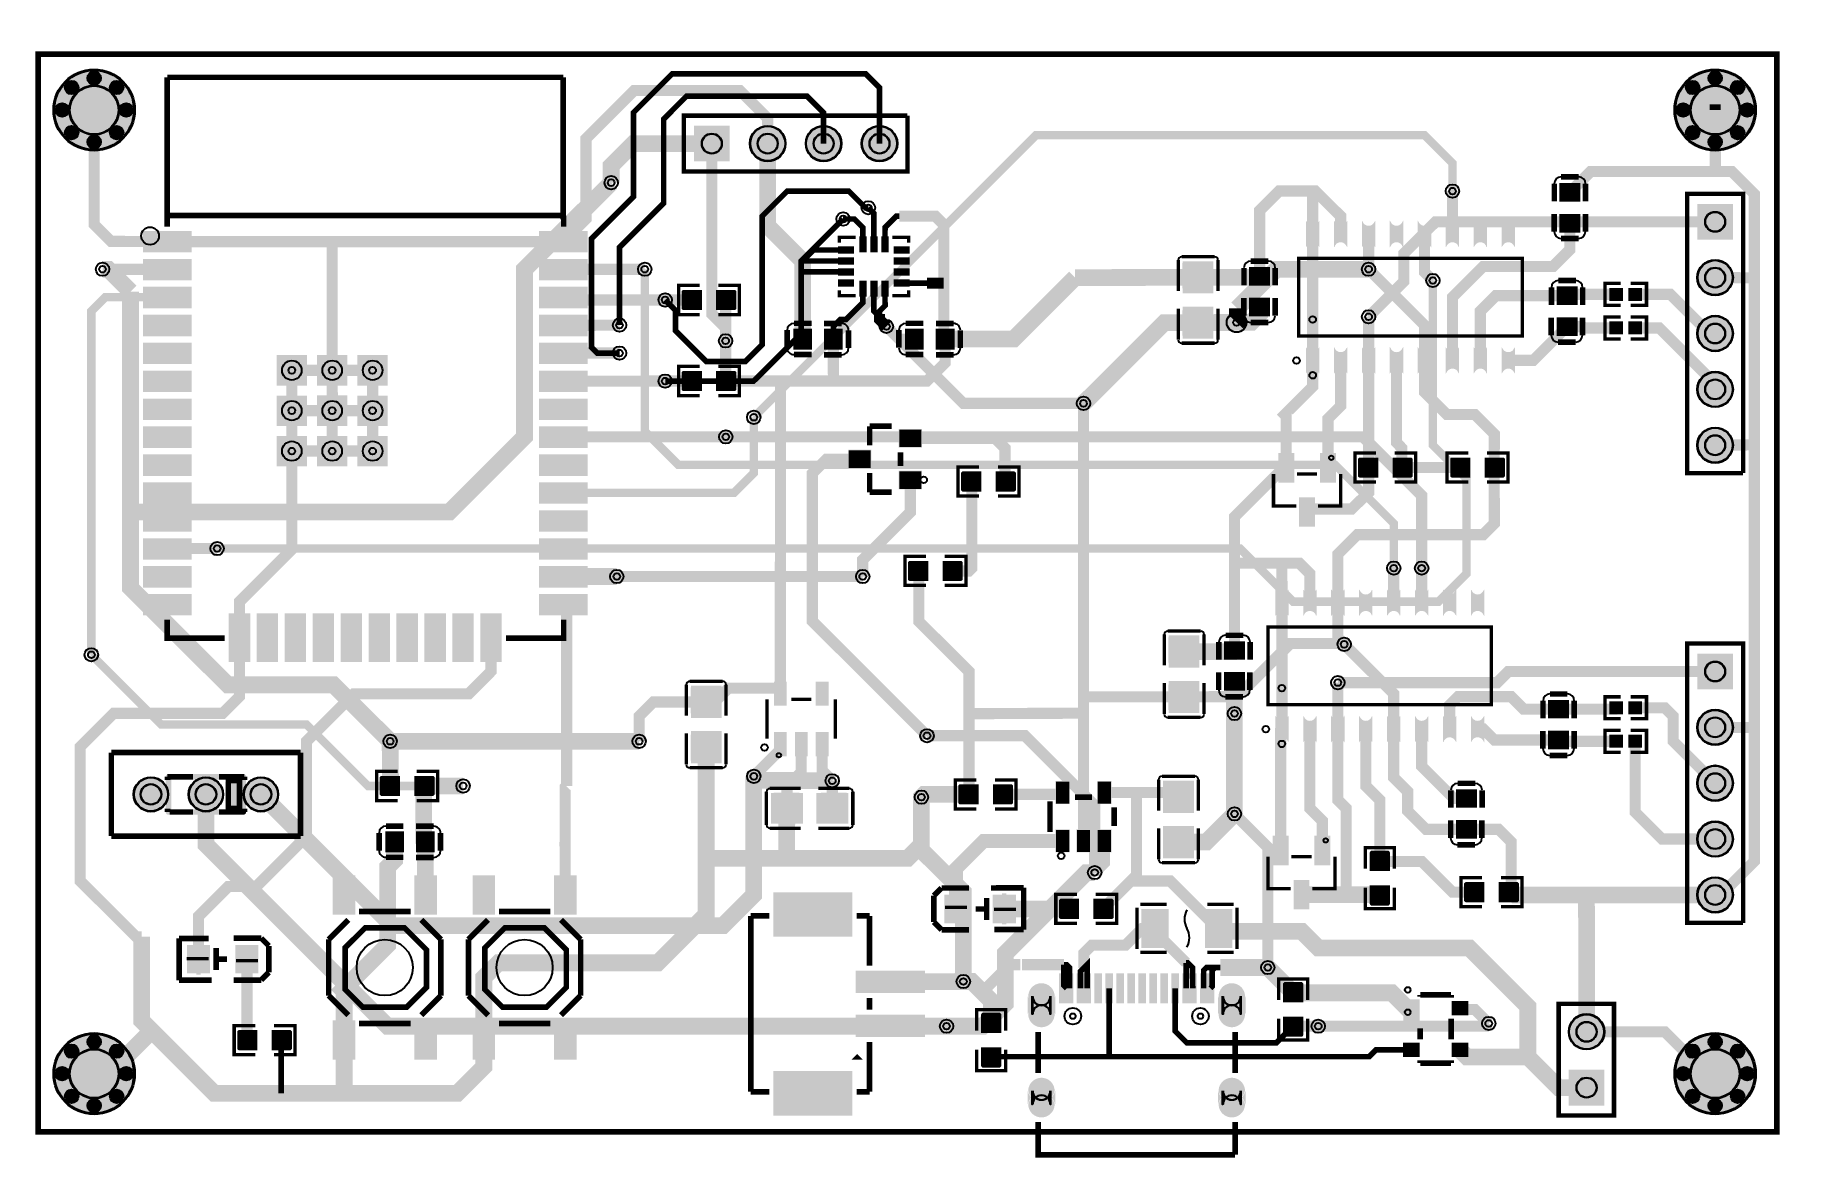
# Model space of a CAD drawing. Extents: x -5 to 3167, y -1975 to 34.
import ezdxf

# ---------------------------------------------------------------- set-up
doc = ezdxf.new("R2010")
doc.units = 9
for name, color, linetype, true_color in [('BoardOutLine', 7, 'Continuous', 0xff00ff), ('BottomLayer', 7, 'Continuous', 0x0000ff), ('BottomSolderMaskLayer', 7, 'Continuous', 0xaa00ff), ('Document', 7, 'Continuous', 0xffffff), ('Hole', 7, 'Continuous', 0x222222), ('Multi-Layer', 7, 'Continuous', 0xc0c0c0), ('TopLayer', 7, 'Continuous', 0xff0000), ('TopPasteMaskLayer', 7, 'Continuous', 0x808080), ('TopSilkLayer', 7, 'Continuous', 0xffcc00), ('TopSolderMaskLayer', 7, 'Continuous', 0x800080)]:
    doc.layers.add(name, color=color, linetype=linetype, true_color=true_color)

msp = doc.modelspace()

# ---------------------------------------------------------------- hatches: boundary and pattern name
at = {"layer": 'BottomSolderMaskLayer'}
for points in [[(27.1, -100, 1), (172.9, -100, 1)], [(2927.1, -100, 1), (3072.9, -100, 1)], [(1173, -128), (1237, -128), (1237, -192), (1173, -192)], [(1273, -160, 1), (1337, -160, 1)], [(1373, -160, 1), (1437, -160, 1)], [(1473, -160, 1), (1537, -160, 1)], [(3032, -268), (3032, -332), (2968, -332), (2968, -268)], [(2968, -400, 1), (3032, -400, 1)], [(2968, -500, 1), (3032, -500, 1)], [(2968, -600, 1), (3032, -600, 1)], [(2968, -700, 1), (3032, -700, 1)], [(3032, -1073), (3032, -1137), (2968, -1137), (2968, -1073)], [(2968, -1205, 1), (3032, -1205, 1)], [(170.6, -1325, 1), (232.6, -1325, 1)], [(269, -1325, 1), (331, -1325, 1)], [(367.4, -1325, 1), (429.4, -1325, 1)], [(2968, -1305, 1), (3032, -1305, 1)], [(2968, -1405, 1), (3032, -1405, 1)], [(2968, -1505, 1), (3032, -1505, 1)], [(1819.4, -1686.3, -0.785398), (1770.1, -1686.3), (1770.1, -1718.6, -0.785398), (1819.4, -1718.6)], [(2159.9, -1686.3, -0.785398), (2110.7, -1686.3), (2110.7, -1718.6, -0.785398), (2159.9, -1718.6)], [(2738, -1750, 1), (2802, -1750, 1)], [(27.1, -1825, 1), (172.9, -1825, 1)], [(2927.1, -1825, 1), (3072.9, -1825, 1)], [(2738, -1818), (2802, -1818), (2802, -1882), (2738, -1882)], [(1819.4, -1855.7, -0.785398), (1770.1, -1855.7), (1770.1, -1879.9, -0.785398), (1819.4, -1879.9)], [(2159.9, -1855.7, -0.785398), (2110.7, -1855.7), (2110.7, -1879.9, -0.785398), (2159.9, -1879.9)]]:
    msp.add_hatch(color=256, dxfattribs=at).paths.add_polyline_path(points)
at = {"layer": 'Document'}
for points in [[(361.9, -1356.5), (361.9, -1298.5), (238.1, -1298.5), (238.1, -1351.5), (355.1, -1351.5), (355.8, -1351.5), (356.4, -1351.7), (357, -1351.9), (357.6, -1352.2), (358.2, -1352.5), (358.7, -1353), (359.1, -1353.5), (359.4, -1354), (359.7, -1354.6), (359.9, -1355.2), (360.1, -1355.8), (360.1, -1356.5), (360.1, -1357.1), (359.9, -1357.8), (359.7, -1358.4), (359.4, -1359), (359.1, -1359.5), (358.7, -1360), (358.2, -1360.5), (357.6, -1360.8), (357, -1361.1), (356.4, -1361.3), (355.8, -1361.5), (355.1, -1361.5), (233.1, -1361.5), (232.4, -1361.5), (231.8, -1361.3), (231.2, -1361.1), (230.6, -1360.8), (230, -1360.5), (229.5, -1360), (229.1, -1359.5), (228.7, -1359), (228.5, -1358.4), (228.2, -1357.8), (228.1, -1357.1), (228.1, -1356.5), (228.1, -1293.5), (228.1, -1292.9), (228.2, -1292.2), (228.5, -1291.6), (228.7, -1291), (229.1, -1290.5), (229.5, -1290), (230, -1289.5), (230.6, -1289.2), (231.2, -1288.9), (231.8, -1288.7), (232.4, -1288.5), (233.1, -1288.5), (366.9, -1288.5), (367.6, -1288.5), (368.2, -1288.7), (368.8, -1288.9), (369.4, -1289.2), (370, -1289.5), (370.5, -1290), (370.9, -1290.5), (371.3, -1291), (371.5, -1291.6), (371.8, -1292.2), (371.9, -1292.9), (371.9, -1293.5), (371.9, -1356.5), (371.9, -1357.1), (371.8, -1357.8), (371.5, -1358.4), (371.3, -1359), (370.9, -1359.5), (370.5, -1360), (370, -1360.5), (369.4, -1360.8), (368.8, -1361.1), (368.2, -1361.3), (367.6, -1361.5), (366.9, -1361.5), (366.3, -1361.5), (365.6, -1361.3), (365, -1361.1), (364.4, -1360.8), (363.9, -1360.5), (363.4, -1360), (363, -1359.5), (362.6, -1359), (362.3, -1358.4), (362.1, -1357.8), (362, -1357.1), (361.9, -1356.5)], [(334.4, -1305.3), (334.4, -1304.7), (334.5, -1304), (334.8, -1303.4), (335, -1302.8), (335.4, -1302.3), (335.8, -1301.8), (336.3, -1301.3), (336.9, -1301), (337.5, -1300.7), (338.1, -1300.5), (338.7, -1300.4), (339.4, -1300.3), (355.1, -1300.3), (355.8, -1300.4), (356.4, -1300.5), (357, -1300.7), (357.6, -1301), (358.2, -1301.3), (358.7, -1301.8), (359.1, -1302.3), (359.4, -1302.8), (359.7, -1303.4), (359.9, -1304), (360.1, -1304.7), (360.1, -1305.3), (360.1, -1348.6), (360.1, -1349.3), (359.9, -1349.9), (359.7, -1350.5), (359.4, -1351.1), (359.1, -1351.7), (358.7, -1352.2), (358.2, -1352.6), (357.6, -1353), (357, -1353.2), (356.4, -1353.5), (355.8, -1353.6), (355.1, -1353.6), (339.4, -1353.6), (338.7, -1353.6), (338.1, -1353.5), (337.5, -1353.2), (336.9, -1353), (336.3, -1352.6), (335.8, -1352.2), (335.4, -1351.7), (335, -1351.1), (334.8, -1350.5), (334.5, -1349.9), (334.4, -1349.3), (334.4, -1348.6), (334.4, -1305.3)], [(355.1, -1351.5), (366.9, -1351.5), (367.6, -1351.5), (368.2, -1351.7), (368.8, -1351.9), (369.4, -1352.2), (370, -1352.5), (370.5, -1353), (370.9, -1353.5), (371.3, -1354), (371.5, -1354.6), (371.8, -1355.2), (371.9, -1355.8), (371.9, -1356.5), (371.9, -1357.1), (371.8, -1357.8), (371.5, -1358.4), (371.3, -1359), (370.9, -1359.5), (370.5, -1360), (370, -1360.5), (369.4, -1360.8), (368.8, -1361.1), (368.2, -1361.3), (367.6, -1361.5), (366.9, -1361.5), (355.1, -1361.5), (354.5, -1361.5), (353.8, -1361.3), (353.2, -1361.1), (352.6, -1360.8), (352.1, -1360.5), (351.6, -1360), (351.2, -1359.5), (350.8, -1359), (350.5, -1358.4), (350.3, -1357.8), (350.2, -1357.1), (350.1, -1356.5), (350.2, -1355.8), (350.3, -1355.2), (350.5, -1354.6), (350.8, -1354), (351.2, -1353.5), (351.6, -1353), (352.1, -1352.5), (352.6, -1352.2), (353.2, -1351.9), (353.8, -1351.7), (354.5, -1351.5), (355.1, -1351.5)], [(1724.4, -1502.4), (1732.2, -1502.4), (1732.2, -1557.6), (1724.4, -1557.6)], [(1622, -1530), (1661.4, -1530), (1661.4, -1524.1), (1622, -1524.1)], [(1710, -1533.7), (1749.4, -1533.7), (1749.4, -1527.8), (1710, -1527.8)], [(305, -1616.3), (265.6, -1616.3), (265.6, -1622.2), (305, -1622.2)], [(290.6, -1647.6), (282.8, -1647.6), (282.8, -1592.4), (290.6, -1592.4)], [(393, -1620), (353.6, -1620), (353.6, -1625.9), (393, -1625.9)], [(1455, -1800), (1475, -1800), (1465, -1790)]]:
    msp.add_hatch(color=256, dxfattribs=at).paths.add_polyline_path(points)
at = {"layer": 'Multi-Layer'}
for points in [[(29.1, -100, 1), (170.9, -100, 1)], [(87.9, -42.9, 1), (112.1, -42.9, 1)], [(2929.1, -100, 1), (3070.9, -100, 1)], [(2987.9, -42.9, 1), (3012.1, -42.9, 1)], [(47.5, -59.7, 1), (71.8, -59.7, 1)], [(128.2, -59.7, 1), (152.5, -59.7, 1)], [(2947.5, -59.7, 1), (2971.8, -59.7, 1)], [(3028.2, -59.7, 1), (3052.5, -59.7, 1)], [(30.8, -100, 1), (55, -100, 1)], [(145, -100, 1), (169.2, -100, 1)], [(2930.8, -100, 1), (2955, -100, 1)], [(3045, -100, 1), (3069.2, -100, 1)], [(47.5, -140.4, 1), (71.8, -140.4, 1)], [(87.9, -157.1, 1), (112.1, -157.1, 1)], [(128.2, -140.4, 1), (152.5, -140.4, 1)], [(1174, -129), (1236, -129), (1236, -191), (1174, -191)], [(1274, -160, 1), (1336, -160, 1)], [(1374, -160, 1), (1436, -160, 1)], [(1474, -160, 1), (1536, -160, 1)], [(2947.5, -140.4, 1), (2971.8, -140.4, 1)], [(2987.9, -157.1, 1), (3012.1, -157.1, 1)], [(3028.2, -140.4, 1), (3052.5, -140.4, 1)], [(3031, -269), (3031, -331), (2969, -331), (2969, -269)], [(2969, -400, 1), (3031, -400, 1)], [(2969, -500, 1), (3031, -500, 1)], [(2969, -600, 1), (3031, -600, 1)], [(2969, -700, 1), (3031, -700, 1)], [(3031, -1074), (3031, -1136), (2969, -1136), (2969, -1074)], [(2969, -1205, 1), (3031, -1205, 1)], [(171.6, -1325, 1), (231.6, -1325, 1)], [(270, -1325, 1), (330, -1325, 1)], [(368.4, -1325, 1), (428.4, -1325, 1)], [(2969, -1305, 1), (3031, -1305, 1)], [(2969, -1405, 1), (3031, -1405, 1)], [(2969, -1505, 1), (3031, -1505, 1)], [(1818.4, -1686.7, -0.785398), (1771.1, -1686.7), (1771.1, -1718.2, -0.785398), (1818.4, -1718.2)], [(2158.9, -1686.7, -0.785398), (2111.7, -1686.7), (2111.7, -1718.2, -0.785398), (2158.9, -1718.2)], [(2739, -1750, 1), (2801, -1750, 1)], [(29.1, -1825, 1), (170.9, -1825, 1)], [(47.5, -1784.7, 1), (71.8, -1784.7, 1)], [(87.9, -1767.9, 1), (112.1, -1767.9, 1)], [(128.2, -1784.7, 1), (152.5, -1784.7, 1)], [(2929.1, -1825, 1), (3070.9, -1825, 1)], [(2947.5, -1784.7, 1), (2971.8, -1784.7, 1)], [(2987.9, -1767.9, 1), (3012.1, -1767.9, 1)], [(3028.2, -1784.7, 1), (3052.5, -1784.7, 1)], [(30.8, -1825, 1), (55, -1825, 1)], [(145, -1825, 1), (169.2, -1825, 1)], [(2739, -1819), (2801, -1819), (2801, -1881), (2739, -1881)], [(2930.8, -1825, 1), (2955, -1825, 1)], [(3045, -1825, 1), (3069.2, -1825, 1)], [(47.5, -1865.4, 1), (71.8, -1865.4, 1)], [(87.9, -1882.1, 1), (112.1, -1882.1, 1)], [(128.2, -1865.4, 1), (152.5, -1865.4, 1)], [(1818.4, -1856, -0.785398), (1771.1, -1856), (1771.1, -1879.6, -0.785398), (1818.4, -1879.6)], [(2158.9, -1856, -0.785398), (2111.7, -1856), (2111.7, -1879.6, -0.785398), (2158.9, -1879.6)], [(2947.5, -1865.4, 1), (2971.8, -1865.4, 1)], [(2987.9, -1882.1, 1), (3012.1, -1882.1, 1)], [(3028.2, -1865.4, 1), (3052.5, -1865.4, 1)]]:
    msp.add_hatch(color=256, dxfattribs=at).paths.add_polyline_path(points)
at = {"layer": 'TopLayer'}
for points in [[(2757.7, -231.7), (2757.7, -263.2), (2722.3, -263.2), (2722.3, -231.7)], [(272, -316.9), (272, -354.3), (189.3, -354.3), (189.3, -316.9)], [(980.7, -316.9), (980.7, -354.3), (898, -354.3), (898, -316.9)], [(2291, -298.6, -0.785398), (2269, -298.6), (2269, -345.2, -0.785398), (2291, -345.2)], [(2341, -298.6, -0.785398), (2319, -298.6), (2319, -345.2, -0.785398), (2341, -345.2)], [(2391, -298.6, -0.785398), (2369, -298.6), (2369, -345.2, -0.785398), (2391, -345.2)], [(2441, -298.6, -0.785398), (2419, -298.6), (2419, -345.2, -0.785398), (2441, -345.2)], [(2491, -298.6, -0.785398), (2469, -298.6), (2469, -345.2, -0.785398), (2491, -345.2)], [(2541, -298.6, -0.785398), (2519, -298.6), (2519, -345.2, -0.785398), (2541, -345.2)], [(2591, -298.6, -0.785398), (2569, -298.6), (2569, -345.2, -0.785398), (2591, -345.2)], [(2641, -298.6, -0.785398), (2619, -298.6), (2619, -345.2, -0.785398), (2641, -345.2)], [(2757.7, -286.8), (2757.7, -318.3), (2722.3, -318.3), (2722.3, -286.8)], [(1432, -345), (1458.6, -345), (1458.6, -356), (1432, -356)], [(1469.8, -326.8), (1480.8, -326.8), (1480.8, -353.4), (1469.8, -353.4)], [(1489.5, -326.8), (1500.5, -326.8), (1500.5, -353.4), (1489.5, -353.4)], [(1509.2, -326.8), (1520.2, -326.8), (1520.2, -353.4), (1509.2, -353.4)], [(1531.4, -345), (1558, -345), (1558, -356), (1531.4, -356)], [(272, -366.9), (272, -404.3), (189.3, -404.3), (189.3, -366.9)], [(980.7, -366.9), (980.7, -404.3), (898, -404.3), (898, -366.9)], [(1432, -364.6), (1458.6, -364.6), (1458.6, -375.7), (1432, -375.7)], [(1531.4, -364.6), (1558, -364.6), (1558, -375.7), (1531.4, -375.7)], [(2101.6, -427.2), (2048.4, -427.2), (2048.4, -371.7), (2101.6, -371.7)], [(1432, -384.3), (1458.6, -384.3), (1458.6, -395.4), (1432, -395.4)], [(1432, -404), (1458.6, -404), (1458.6, -415), (1432, -415)], [(1469.8, -406.6), (1480.8, -406.6), (1480.8, -433.2), (1469.8, -433.2)], [(1489.5, -406.6), (1500.5, -406.6), (1500.5, -433.2), (1489.5, -433.2)], [(1509.2, -406.6), (1520.2, -406.6), (1520.2, -433.2), (1509.2, -433.2)], [(1531.4, -384.3), (1558, -384.3), (1558, -395.4), (1531.4, -395.4)], [(1531.4, -404), (1558, -404), (1558, -415), (1531.4, -415)], [(2167.3, -413.2), (2167.3, -381.7), (2202.7, -381.7), (2202.7, -413.2)], [(272, -416.9), (272, -454.3), (189.3, -454.3), (189.3, -416.9)], [(980.7, -416.9), (980.7, -454.3), (898, -454.3), (898, -416.9)], [(1186.2, -457), (1186.2, -423), (1154.5, -423), (1154.5, -457)], [(1213.8, -457), (1213.8, -423), (1245.5, -423), (1245.5, -457)], [(2167.3, -468.3), (2167.3, -436.8), (2202.7, -436.8), (2202.7, -468.3)], [(2717.3, -448.2), (2717.3, -416.7), (2752.7, -416.7), (2752.7, -448.2)], [(2834.1, -419.4), (2834.1, -440.6), (2811.8, -440.6), (2811.8, -419.4)], [(2845.9, -419.4), (2845.9, -440.6), (2868.2, -440.6), (2868.2, -419.4)], [(272, -466.9), (272, -504.3), (189.3, -504.3), (189.3, -466.9)], [(980.7, -466.9), (980.7, -504.3), (898, -504.3), (898, -466.9)], [(2101.6, -452.8), (2048.4, -452.8), (2048.4, -508.3), (2101.6, -508.3)], [(2717.3, -503.3), (2717.3, -471.8), (2752.7, -471.8), (2752.7, -503.3)], [(1351.7, -492.3), (1383.2, -492.3), (1383.2, -527.7), (1351.7, -527.7)], [(1406.8, -492.3), (1438.3, -492.3), (1438.3, -527.7), (1406.8, -527.7)], [(1551.7, -492.3), (1583.2, -492.3), (1583.2, -527.7), (1551.7, -527.7)], [(1606.8, -492.3), (1638.3, -492.3), (1638.3, -527.7), (1606.8, -527.7)], [(2834.1, -479.4), (2834.1, -500.6), (2811.8, -500.6), (2811.8, -479.4)], [(2845.9, -479.4), (2845.9, -500.6), (2868.2, -500.6), (2868.2, -479.4)], [(272, -516.9), (272, -554.3), (189.3, -554.3), (189.3, -516.9)], [(980.7, -516.9), (980.7, -554.3), (898, -554.3), (898, -516.9)], [(2291, -524.8, -0.785398), (2269, -524.8), (2269, -571.4, -0.785398), (2291, -571.4)], [(2341, -524.8, -0.785398), (2319, -524.8), (2319, -571.4, -0.785398), (2341, -571.4)], [(2391, -524.8, -0.785398), (2369, -524.8), (2369, -571.4, -0.785398), (2391, -571.4)], [(2441, -524.8, -0.785398), (2419, -524.8), (2419, -571.4, -0.785398), (2441, -571.4)], [(2491, -524.8, -0.785398), (2469, -524.8), (2469, -571.4, -0.785398), (2491, -571.4)], [(2541, -524.8, -0.785398), (2519, -524.8), (2519, -571.4, -0.785398), (2541, -571.4)], [(2591, -524.8, -0.785398), (2569, -524.8), (2569, -571.4, -0.785398), (2591, -571.4)], [(2641, -524.8, -0.785398), (2619, -524.8), (2619, -571.4, -0.785398), (2641, -571.4)], [(272, -566.9), (272, -604.3), (189.3, -604.3), (189.3, -566.9)], [(427.5, -592.1), (427.5, -539.7), (479.9, -539.7), (479.9, -592.1)], [(499.8, -592.1), (499.8, -539.7), (552.1, -539.7), (552.1, -592.1)], [(572, -592.1), (572, -539.7), (624.4, -539.7), (624.4, -592.1)], [(980.7, -566.9), (980.7, -604.3), (898, -604.3), (898, -566.9)], [(1186.2, -602), (1186.2, -568), (1154.5, -568), (1154.5, -602)], [(1213.8, -602), (1213.8, -568), (1245.5, -568), (1245.5, -602)], [(272, -616.9), (272, -654.3), (189.3, -654.3), (189.3, -616.9)], [(427.5, -664.3), (427.5, -612), (479.9, -612), (479.9, -664.3)], [(499.8, -664.3), (499.8, -611.9), (552.1, -611.9), (552.1, -664.3)], [(572, -664.3), (572, -612), (624.4, -612), (624.4, -664.3)], [(980.7, -616.9), (980.7, -654.3), (898, -654.3), (898, -616.9)], [(272, -666.9), (272, -704.3), (189.3, -704.3), (189.3, -666.9)], [(427.5, -736.6), (427.5, -684.2), (479.9, -684.2), (479.9, -736.6)], [(499.8, -736.6), (499.8, -684.2), (552.1, -684.2), (552.1, -736.6)], [(572, -736.6), (572, -684.2), (624.4, -684.2), (624.4, -736.6)], [(980.7, -666.9), (980.7, -704.3), (898, -704.3), (898, -666.9)], [(1580, -703.3), (1540.6, -703.3), (1540.6, -671.9), (1580, -671.9)], [(272, -716.9), (272, -754.3), (189.3, -754.3), (189.3, -716.9)], [(980.7, -716.9), (980.7, -754.3), (898, -754.3), (898, -716.9)], [(1489.4, -740.7), (1450, -740.7), (1450, -709.3), (1489.4, -709.3)], [(2218.8, -765.2), (2218.8, -716), (2246.4, -716), (2246.4, -765.2)], [(2293.6, -765.2), (2293.6, -716), (2321.2, -716), (2321.2, -765.2)], [(2396.2, -723), (2396.2, -757), (2364.5, -757), (2364.5, -723)], [(2423.8, -723), (2423.8, -757), (2455.5, -757), (2455.5, -723)], [(2561.2, -723), (2561.2, -757), (2529.5, -757), (2529.5, -723)], [(2588.8, -723), (2588.8, -757), (2620.5, -757), (2620.5, -723)], [(1580, -778.2), (1540.6, -778.2), (1540.6, -746.7), (1580, -746.7)], [(1686.2, -782), (1686.2, -748), (1654.5, -748), (1654.5, -782)], [(1713.8, -782), (1713.8, -748), (1745.5, -748), (1745.5, -782)], [(272, -766.9), (272, -804.3), (189.3, -804.3), (189.3, -766.9)], [(980.7, -766.9), (980.7, -804.3), (898, -804.3), (898, -766.9)], [(272, -816.9), (272, -854.3), (189.3, -854.3), (189.3, -816.9)], [(980.7, -816.9), (980.7, -854.3), (898, -854.3), (898, -816.9)], [(2256.2, -844), (2256.2, -794.8), (2283.8, -794.8), (2283.8, -844)], [(272, -866.9), (272, -904.3), (189.3, -904.3), (189.3, -866.9)], [(980.7, -866.9), (980.7, -904.3), (898, -904.3), (898, -866.9)], [(272, -916.9), (272, -954.3), (189.3, -954.3), (189.3, -916.9)], [(980.7, -916.9), (980.7, -954.3), (898, -954.3), (898, -916.9)], [(1591.2, -942), (1591.2, -908), (1559.5, -908), (1559.5, -942)], [(1618.8, -942), (1618.8, -908), (1650.5, -908), (1650.5, -942)], [(272, -966.9), (272, -1004.3), (189.3, -1004.3), (189.3, -966.9)], [(980.7, -966.9), (980.7, -1004.3), (898, -1004.3), (898, -966.9)], [(2236, -958.6, -0.785398), (2214, -958.6), (2214, -1005.2, -0.785398), (2236, -1005.2)], [(2286, -958.6, -0.785398), (2264, -958.6), (2264, -1005.2, -0.785398), (2286, -1005.2)], [(2336, -958.6, -0.785398), (2314, -958.6), (2314, -1005.2, -0.785398), (2336, -1005.2)], [(2386, -958.6, -0.785398), (2364, -958.6), (2364, -1005.2, -0.785398), (2386, -1005.2)], [(2436, -958.6, -0.785398), (2414, -958.6), (2414, -1005.2, -0.785398), (2436, -1005.2)], [(2486, -958.6, -0.785398), (2464, -958.6), (2464, -1005.2, -0.785398), (2486, -1005.2)], [(2536, -958.6, -0.785398), (2514, -958.6), (2514, -1005.2, -0.785398), (2536, -1005.2)], [(2586, -958.6, -0.785398), (2564, -958.6), (2564, -1005.2, -0.785398), (2586, -1005.2)], [(378.7, -1003.1), (378.7, -1085.8), (341.3, -1085.8), (341.3, -1003.1)], [(428.7, -1003.1), (428.7, -1085.8), (391.3, -1085.8), (391.3, -1003.1)], [(478.7, -1003.1), (478.7, -1085.8), (441.3, -1085.8), (441.3, -1003.1)], [(528.7, -1003.1), (528.7, -1085.8), (491.3, -1085.8), (491.3, -1003.1)], [(578.7, -1003.1), (578.7, -1085.8), (541.3, -1085.8), (541.3, -1003.1)], [(628.7, -1003.1), (628.7, -1085.8), (591.3, -1085.8), (591.3, -1003.1)], [(678.7, -1003.1), (678.7, -1085.8), (641.3, -1085.8), (641.3, -1003.1)], [(728.7, -1003.1), (728.7, -1085.8), (691.3, -1085.8), (691.3, -1003.1)], [(778.7, -1003.1), (778.7, -1085.8), (741.3, -1085.8), (741.3, -1003.1)], [(828.7, -1003.1), (828.7, -1085.8), (791.3, -1085.8), (791.3, -1003.1)], [(2076.6, -1097.2), (2023.4, -1097.2), (2023.4, -1041.7), (2076.6, -1041.7)], [(2122.3, -1083.2), (2122.3, -1051.7), (2157.7, -1051.7), (2157.7, -1083.2)], [(2122.3, -1138.3), (2122.3, -1106.8), (2157.7, -1106.8), (2157.7, -1138.3)], [(1221.6, -1187.2), (1168.4, -1187.2), (1168.4, -1131.7), (1221.6, -1131.7)], [(1317.2, -1124.3), (1338.1, -1124.3), (1338.1, -1165.4), (1317.2, -1165.4)], [(1392, -1124.3), (1412.9, -1124.3), (1412.9, -1165.4), (1392, -1165.4)], [(2076.6, -1122.8), (2023.4, -1122.8), (2023.4, -1178.3), (2076.6, -1178.3)], [(2702.3, -1188.2), (2702.3, -1156.7), (2737.7, -1156.7), (2737.7, -1188.2)], [(2834.1, -1159.4), (2834.1, -1180.6), (2811.8, -1180.6), (2811.8, -1159.4)], [(2845.9, -1159.4), (2845.9, -1180.6), (2868.2, -1180.6), (2868.2, -1159.4)], [(2236, -1184.8, -0.785398), (2214, -1184.8), (2214, -1231.4, -0.785398), (2236, -1231.4)], [(2286, -1184.8, -0.785398), (2264, -1184.8), (2264, -1231.4, -0.785398), (2286, -1231.4)], [(2336, -1184.8, -0.785398), (2314, -1184.8), (2314, -1231.4, -0.785398), (2336, -1231.4)], [(2386, -1184.8, -0.785398), (2364, -1184.8), (2364, -1231.4, -0.785398), (2386, -1231.4)], [(2436, -1184.8, -0.785398), (2414, -1184.8), (2414, -1231.4, -0.785398), (2436, -1231.4)], [(2486, -1184.8, -0.785398), (2464, -1184.8), (2464, -1231.4, -0.785398), (2486, -1231.4)], [(2536, -1184.8, -0.785398), (2514, -1184.8), (2514, -1231.4, -0.785398), (2536, -1231.4)], [(2586, -1184.8, -0.785398), (2564, -1184.8), (2564, -1231.4, -0.785398), (2586, -1231.4)], [(1221.6, -1212.8), (1168.4, -1212.8), (1168.4, -1268.3), (1221.6, -1268.3)], [(1317.2, -1214.6), (1338.1, -1214.6), (1338.1, -1255.8), (1317.2, -1255.8)], [(1354.6, -1214.6), (1375.5, -1214.6), (1375.5, -1255.8), (1354.6, -1255.8)], [(1392, -1214.6), (1412.9, -1214.6), (1412.9, -1255.8), (1392, -1255.8)], [(2702.3, -1243.3), (2702.3, -1211.8), (2737.7, -1211.8), (2737.7, -1243.3)], [(2834.1, -1219.4), (2834.1, -1240.6), (2811.8, -1240.6), (2811.8, -1219.4)], [(2845.9, -1219.4), (2845.9, -1240.6), (2868.2, -1240.6), (2868.2, -1219.4)], [(646.2, -1327), (646.2, -1293), (614.5, -1293), (614.5, -1327)], [(673.8, -1327), (673.8, -1293), (705.5, -1293), (705.5, -1327)], [(1367.2, -1376.6), (1367.2, -1323.4), (1311.7, -1323.4), (1311.7, -1376.6)], [(1392.8, -1376.6), (1392.8, -1323.4), (1448.3, -1323.4), (1448.3, -1376.6)], [(1681.2, -1308), (1681.2, -1342), (1649.5, -1342), (1649.5, -1308)], [(1708.8, -1308), (1708.8, -1342), (1740.5, -1342), (1740.5, -1308)], [(1820.8, -1302), (1844.4, -1302), (1844.4, -1341.4), (1820.8, -1341.4)], [(1895.6, -1302), (1919.2, -1302), (1919.2, -1341.4), (1895.6, -1341.4)], [(2066.6, -1357.2), (2013.4, -1357.2), (2013.4, -1301.7), (2066.6, -1301.7)], [(2537.3, -1348.2), (2537.3, -1316.7), (2572.7, -1316.7), (2572.7, -1348.2)], [(621.7, -1392.3), (653.2, -1392.3), (653.2, -1427.7), (621.7, -1427.7)], [(676.8, -1392.3), (708.3, -1392.3), (708.3, -1427.7), (676.8, -1427.7)], [(1820.8, -1388.6), (1844.4, -1388.6), (1844.4, -1428), (1820.8, -1428)], [(1858.2, -1388.6), (1881.8, -1388.6), (1881.8, -1428), (1858.2, -1428)], [(1895.6, -1388.6), (1919.2, -1388.6), (1919.2, -1428), (1895.6, -1428)], [(2066.6, -1382.8), (2013.4, -1382.8), (2013.4, -1438.3), (2066.6, -1438.3)], [(2537.3, -1403.3), (2537.3, -1371.8), (2572.7, -1371.8), (2572.7, -1403.3)], [(2208.8, -1450.2), (2208.8, -1401), (2236.4, -1401), (2236.4, -1450.2)], [(2283.6, -1450.2), (2283.6, -1401), (2311.2, -1401), (2311.2, -1450.2)], [(2383, -1461.2), (2417, -1461.2), (2417, -1429.5), (2383, -1429.5)], [(527.5, -1538.5), (527.5, -1471.6), (566.8, -1471.6), (566.8, -1538.5)], [(673.2, -1538.5), (673.2, -1471.6), (712.5, -1471.6), (712.5, -1538.5)], [(777.5, -1538.5), (777.5, -1471.6), (816.8, -1471.6), (816.8, -1538.5)], [(923.2, -1538.5), (923.2, -1471.6), (962.5, -1471.6), (962.5, -1538.5)], [(2246.2, -1529), (2246.2, -1479.8), (2273.8, -1479.8), (2273.8, -1529)], [(2383, -1488.8), (2417, -1488.8), (2417, -1520.5), (2383, -1520.5)], [(2586.2, -1483), (2586.2, -1517), (2554.5, -1517), (2554.5, -1483)], [(2613.8, -1483), (2613.8, -1517), (2645.5, -1517), (2645.5, -1483)], [(1317, -1579.4), (1317, -1500.7), (1454.8, -1500.7), (1454.8, -1579.4)], [(1661.4, -1554.6), (1622, -1554.6), (1622, -1505.4), (1661.4, -1505.4)], [(1748, -1554.6), (1708.6, -1554.6), (1708.6, -1505.4), (1748, -1505.4)], [(1861.2, -1513), (1861.2, -1547), (1829.5, -1547), (1829.5, -1513)], [(1888.8, -1513), (1888.8, -1547), (1920.5, -1547), (1920.5, -1513)], [(1974.7, -1531), (2021.6, -1531), (2021.6, -1599), (1974.7, -1599)], [(2088.5, -1531), (2135.4, -1531), (2135.4, -1599), (2088.5, -1599)], [(267, -1595.4), (306.4, -1595.4), (306.4, -1644.6), (267, -1644.6)], [(353.6, -1595.4), (393, -1595.4), (393, -1644.6), (353.6, -1644.6)], [(1465.1, -1680.4), (1465.1, -1641), (1583.2, -1641), (1583.2, -1680.4)], [(1827.2, -1646.6), (1839, -1646.6), (1839, -1697.8), (1827.2, -1697.8)], [(1839, -1646.6), (1850.9, -1646.6), (1850.9, -1697.8), (1839, -1697.8)], [(1858.7, -1646.6), (1870.5, -1646.6), (1870.5, -1697.8), (1858.7, -1697.8)], [(1870.5, -1646.6), (1882.4, -1646.6), (1882.4, -1697.8), (1870.5, -1697.8)], [(1890.2, -1646.6), (1902, -1646.6), (1902, -1697.8), (1890.2, -1697.8)], [(1909.9, -1646.6), (1921.7, -1646.6), (1921.7, -1697.8), (1909.9, -1697.8)], [(1929.6, -1646.6), (1941.4, -1646.6), (1941.4, -1697.8), (1929.6, -1697.8)], [(1949.3, -1646.6), (1961.1, -1646.6), (1961.1, -1697.8), (1949.3, -1697.8)], [(1969, -1646.6), (1980.8, -1646.6), (1980.8, -1697.8), (1969, -1697.8)], [(1988.7, -1646.6), (2000.5, -1646.6), (2000.5, -1697.8), (1988.7, -1697.8)], [(2008.3, -1646.6), (2020.1, -1646.6), (2020.1, -1697.8), (2008.3, -1697.8)], [(2028, -1646.6), (2039.8, -1646.6), (2039.8, -1697.8), (2028, -1697.8)], [(2047.7, -1646.6), (2059.5, -1646.6), (2059.5, -1697.8), (2047.7, -1697.8)], [(2059.5, -1646.6), (2071.3, -1646.6), (2071.3, -1697.8), (2059.5, -1697.8)], [(2079.2, -1646.6), (2091, -1646.6), (2091, -1697.8), (2079.2, -1697.8)], [(2091, -1646.6), (2102.8, -1646.6), (2102.8, -1697.8), (2091, -1697.8)], [(2262, -1696.2), (2228, -1696.2), (2228, -1664.5), (2262, -1664.5)], [(2470.5, -1693.8), (2470.5, -1737.1), (2442.9, -1737.1), (2442.9, -1693.8)], [(2557.1, -1695.8), (2557.1, -1719.4), (2529.5, -1719.4), (2529.5, -1695.8)], [(527.5, -1798.4), (527.5, -1731.5), (566.8, -1731.5), (566.8, -1798.4)], [(673.2, -1798.4), (673.2, -1731.5), (712.5, -1731.5), (712.5, -1798.4)], [(777.5, -1798.4), (777.5, -1731.5), (816.8, -1731.5), (816.8, -1798.4)], [(923.2, -1798.4), (923.2, -1731.5), (962.5, -1731.5), (962.5, -1798.4)], [(1465.1, -1759.1), (1465.1, -1719.7), (1583.2, -1719.7), (1583.2, -1759.1)], [(1722, -1751.2), (1688, -1751.2), (1688, -1719.5), (1722, -1719.5)], [(2262, -1723.8), (2228, -1723.8), (2228, -1755.5), (2262, -1755.5)], [(391.2, -1782), (391.2, -1748), (359.5, -1748), (359.5, -1782)], [(418.8, -1782), (418.8, -1748), (450.5, -1748), (450.5, -1782)], [(2470.5, -1770.6), (2470.5, -1794.2), (2442.9, -1794.2), (2442.9, -1770.6)], [(2557.1, -1770.6), (2557.1, -1794.2), (2529.5, -1794.2), (2529.5, -1770.6)], [(1722, -1778.8), (1688, -1778.8), (1688, -1810.5), (1722, -1810.5)], [(1317, -1899.4), (1317, -1820.7), (1454.8, -1820.7), (1454.8, -1899.4)]]:
    msp.add_hatch(color=256, dxfattribs=at).paths.add_polyline_path(points)
at = {"layer": 'TopPasteMaskLayer'}
for points in [[(2757.7, -231.7), (2757.7, -263.2), (2722.3, -263.2), (2722.3, -231.7)], [(272, -316.9), (272, -354.3), (189.3, -354.3), (189.3, -316.9)], [(980.7, -316.9), (980.7, -354.3), (898, -354.3), (898, -316.9)], [(2291, -298.6, -0.785398), (2269, -298.6), (2269, -345.2, -0.785398), (2291, -345.2)], [(2341, -298.6, -0.785398), (2319, -298.6), (2319, -345.2, -0.785398), (2341, -345.2)], [(2391, -298.6, -0.785398), (2369, -298.6), (2369, -345.2, -0.785398), (2391, -345.2)], [(2441, -298.6, -0.785398), (2419, -298.6), (2419, -345.2, -0.785398), (2441, -345.2)], [(2491, -298.6, -0.785398), (2469, -298.6), (2469, -345.2, -0.785398), (2491, -345.2)], [(2541, -298.6, -0.785398), (2519, -298.6), (2519, -345.2, -0.785398), (2541, -345.2)], [(2591, -298.6, -0.785398), (2569, -298.6), (2569, -345.2, -0.785398), (2591, -345.2)], [(2641, -298.6, -0.785398), (2619, -298.6), (2619, -345.2, -0.785398), (2641, -345.2)], [(2757.7, -286.8), (2757.7, -318.3), (2722.3, -318.3), (2722.3, -286.8)], [(1432, -345), (1458.6, -345), (1458.6, -356), (1432, -356)], [(1469.8, -326.8), (1480.8, -326.8), (1480.8, -353.4), (1469.8, -353.4)], [(1489.5, -326.8), (1500.5, -326.8), (1500.5, -353.4), (1489.5, -353.4)], [(1509.2, -326.8), (1520.2, -326.8), (1520.2, -353.4), (1509.2, -353.4)], [(1531.4, -345), (1558, -345), (1558, -356), (1531.4, -356)], [(272, -366.9), (272, -404.3), (189.3, -404.3), (189.3, -366.9)], [(980.7, -366.9), (980.7, -404.3), (898, -404.3), (898, -366.9)], [(1432, -364.6), (1458.6, -364.6), (1458.6, -375.7), (1432, -375.7)], [(1531.4, -364.6), (1558, -364.6), (1558, -375.7), (1531.4, -375.7)], [(2099.4, -421.3), (2082.9, -421.3), (2082.9, -403.8), (2065.2, -403.8), (2065.2, -421.1), (2049, -421.3), (2047, -419.3), (2047, -374.1), (2049, -372.1), (2099.4, -372.1), (2101.4, -374.1), (2101.4, -419.3)], [(1432, -384.3), (1458.6, -384.3), (1458.6, -395.4), (1432, -395.4)], [(1432, -404), (1458.6, -404), (1458.6, -415), (1432, -415)], [(1469.8, -406.6), (1480.8, -406.6), (1480.8, -433.2), (1469.8, -433.2)], [(1489.5, -406.6), (1500.5, -406.6), (1500.5, -433.2), (1489.5, -433.2)], [(1509.2, -406.6), (1520.2, -406.6), (1520.2, -433.2), (1509.2, -433.2)], [(1531.4, -384.3), (1558, -384.3), (1558, -395.4), (1531.4, -395.4)], [(1531.4, -404), (1558, -404), (1558, -415), (1531.4, -415)], [(2167.3, -413.2), (2167.3, -381.7), (2202.7, -381.7), (2202.7, -413.2)], [(272, -416.9), (272, -454.3), (189.3, -454.3), (189.3, -416.9)], [(980.7, -416.9), (980.7, -454.3), (898, -454.3), (898, -416.9)], [(1186, -424.3), (1186, -433.2), (1171.1, -433.2), (1171.1, -446.2), (1186, -446.2), (1186, -455.7), (1184.1, -457.7), (1153, -457.7), (1151, -455.7), (1151, -424.3), (1153, -422.3), (1184.1, -422.3)], [(1247, -422.3), (1215.6, -422.3), (1213.6, -424.3), (1213.6, -433.2), (1228.2, -433.2), (1228.2, -446.2), (1213.6, -446.2), (1213.6, -455.7), (1215.6, -457.7), (1247, -457.7), (1249, -455.7), (1249, -424.3)], [(2167.3, -468.3), (2167.3, -436.8), (2202.7, -436.8), (2202.7, -468.3)], [(2717.3, -448.2), (2717.3, -416.7), (2752.7, -416.7), (2752.7, -448.2)], [(2834.7, -420.9), (2834.7, -439.1), (2833.1, -440.6), (2813.4, -440.6), (2811.8, -439.1), (2811.8, -420.9), (2813.4, -419.4), (2833.1, -419.4)], [(2845.3, -420.9), (2845.3, -439.1), (2846.9, -440.6), (2866.6, -440.6), (2868.2, -439.1), (2868.2, -420.9), (2866.6, -419.4), (2846.9, -419.4)], [(272, -466.9), (272, -504.3), (189.3, -504.3), (189.3, -466.9)], [(980.7, -466.9), (980.7, -504.3), (898, -504.3), (898, -466.9)], [(2099.4, -505.9), (2049, -505.9), (2047, -504), (2047, -458.7), (2049, -456.7), (2065.2, -456.5), (2065.2, -474.3), (2082.9, -474.3), (2082.9, -456.9), (2099.4, -456.7), (2101.4, -458.7), (2101.4, -504)], [(2717.3, -503.3), (2717.3, -471.8), (2752.7, -471.8), (2752.7, -503.3)], [(1351.7, -492.3), (1383.2, -492.3), (1383.2, -527.7), (1351.7, -527.7)], [(1406.8, -492.3), (1438.3, -492.3), (1438.3, -527.7), (1406.8, -527.7)], [(1551.7, -492.3), (1583.2, -492.3), (1583.2, -527.7), (1551.7, -527.7)], [(1606.8, -492.3), (1638.3, -492.3), (1638.3, -527.7), (1606.8, -527.7)], [(2834.7, -480.9), (2834.7, -499.1), (2833.1, -500.6), (2813.4, -500.6), (2811.8, -499.1), (2811.8, -480.9), (2813.4, -479.4), (2833.1, -479.4)], [(2845.3, -480.9), (2845.3, -499.1), (2846.9, -500.6), (2866.6, -500.6), (2868.2, -499.1), (2868.2, -480.9), (2866.6, -479.4), (2846.9, -479.4)], [(272, -516.9), (272, -554.3), (189.3, -554.3), (189.3, -516.9)], [(980.7, -516.9), (980.7, -554.3), (898, -554.3), (898, -516.9)], [(2291, -524.8, -0.785398), (2269, -524.8), (2269, -571.4, -0.785398), (2291, -571.4)], [(2341, -524.8, -0.785398), (2319, -524.8), (2319, -571.4, -0.785398), (2341, -571.4)], [(2391, -524.8, -0.785398), (2369, -524.8), (2369, -571.4, -0.785398), (2391, -571.4)], [(2441, -524.8, -0.785398), (2419, -524.8), (2419, -571.4, -0.785398), (2441, -571.4)], [(2491, -524.8, -0.785398), (2469, -524.8), (2469, -571.4, -0.785398), (2491, -571.4)], [(2541, -524.8, -0.785398), (2519, -524.8), (2519, -571.4, -0.785398), (2541, -571.4)], [(2591, -524.8, -0.785398), (2569, -524.8), (2569, -571.4, -0.785398), (2591, -571.4)], [(2641, -524.8, -0.785398), (2619, -524.8), (2619, -571.4, -0.785398), (2641, -571.4)], [(272, -566.9), (272, -604.3), (189.3, -604.3), (189.3, -566.9)], [(427.5, -592.1), (427.5, -539.7), (479.9, -539.7), (479.9, -592.1)], [(499.8, -592.1), (499.8, -539.7), (552.1, -539.7), (552.1, -592.1)], [(572, -592.1), (572, -539.7), (624.4, -539.7), (624.4, -592.1)], [(980.7, -566.9), (980.7, -604.3), (898, -604.3), (898, -566.9)], [(1186, -569.3), (1186, -578.2), (1171.1, -578.2), (1171.1, -591.2), (1186, -591.2), (1186, -600.7), (1184.1, -602.7), (1153, -602.7), (1151, -600.7), (1151, -569.3), (1153, -567.3), (1184.1, -567.3)], [(1247, -567.3), (1215.6, -567.3), (1213.6, -569.3), (1213.6, -578.2), (1228.2, -578.2), (1228.2, -591.2), (1213.6, -591.2), (1213.6, -600.7), (1215.6, -602.7), (1247, -602.7), (1249, -600.7), (1249, -569.3)], [(272, -616.9), (272, -654.3), (189.3, -654.3), (189.3, -616.9)], [(427.5, -664.3), (427.5, -612), (479.9, -612), (479.9, -664.3)], [(499.8, -664.3), (499.8, -611.9), (552.1, -611.9), (552.1, -664.3)], [(572, -664.3), (572, -612), (624.4, -612), (624.4, -664.3)], [(980.7, -616.9), (980.7, -654.3), (898, -654.3), (898, -616.9)], [(272, -666.9), (272, -704.3), (189.3, -704.3), (189.3, -666.9)], [(427.5, -736.6), (427.5, -684.2), (479.9, -684.2), (479.9, -736.6)], [(499.8, -736.6), (499.8, -684.2), (552.1, -684.2), (552.1, -736.6)], [(572, -736.6), (572, -684.2), (624.4, -684.2), (624.4, -736.6)], [(980.7, -666.9), (980.7, -704.3), (898, -704.3), (898, -666.9)], [(1580, -703.3), (1540.6, -703.3), (1540.6, -671.9), (1580, -671.9)], [(272, -716.9), (272, -754.3), (189.3, -754.3), (189.3, -716.9)], [(980.7, -716.9), (980.7, -754.3), (898, -754.3), (898, -716.9)], [(1489.4, -740.7), (1450, -740.7), (1450, -709.3), (1489.4, -709.3)], [(2218.8, -765.2), (2218.8, -716), (2246.4, -716), (2246.4, -765.2)], [(2293.6, -765.2), (2293.6, -716), (2321.2, -716), (2321.2, -765.2)], [(2363, -757.7), (2394.4, -757.7), (2396.4, -755.7), (2396.4, -746.8), (2381.8, -746.8), (2381.8, -733.8), (2396.4, -733.8), (2396.4, -724.3), (2394.4, -722.3), (2363, -722.3), (2361, -724.3), (2361, -755.7)], [(2424, -755.7), (2424, -746.8), (2438.9, -746.8), (2438.9, -733.8), (2424, -733.8), (2424, -724.3), (2425.9, -722.3), (2457, -722.3), (2459, -724.3), (2459, -755.7), (2457, -757.7), (2425.9, -757.7)], [(2528, -757.7), (2559.4, -757.7), (2561.4, -755.7), (2561.4, -746.8), (2546.8, -746.8), (2546.8, -733.8), (2561.4, -733.8), (2561.4, -724.3), (2559.4, -722.3), (2528, -722.3), (2526, -724.3), (2526, -755.7)], [(2589, -755.7), (2589, -746.8), (2603.9, -746.8), (2603.9, -733.8), (2589, -733.8), (2589, -724.3), (2590.9, -722.3), (2622, -722.3), (2624, -724.3), (2624, -755.7), (2622, -757.7), (2590.9, -757.7)], [(1580, -778.2), (1540.6, -778.2), (1540.6, -746.7), (1580, -746.7)], [(1686, -749.3), (1686, -758.2), (1671.1, -758.2), (1671.1, -771.2), (1686, -771.2), (1686, -780.7), (1684.1, -782.7), (1653, -782.7), (1651, -780.7), (1651, -749.3), (1653, -747.3), (1684.1, -747.3)], [(1747, -747.3), (1715.6, -747.3), (1713.6, -749.3), (1713.6, -758.2), (1728.2, -758.2), (1728.2, -771.2), (1713.6, -771.2), (1713.6, -780.7), (1715.6, -782.7), (1747, -782.7), (1749, -780.7), (1749, -749.3)], [(272, -766.9), (272, -804.3), (189.3, -804.3), (189.3, -766.9)], [(980.7, -766.9), (980.7, -804.3), (898, -804.3), (898, -766.9)], [(272, -816.9), (272, -854.3), (189.3, -854.3), (189.3, -816.9)], [(980.7, -816.9), (980.7, -854.3), (898, -854.3), (898, -816.9)], [(2256.2, -844), (2256.2, -794.8), (2283.8, -794.8), (2283.8, -844)], [(272, -866.9), (272, -904.3), (189.3, -904.3), (189.3, -866.9)], [(980.7, -866.9), (980.7, -904.3), (898, -904.3), (898, -866.9)], [(272, -916.9), (272, -954.3), (189.3, -954.3), (189.3, -916.9)], [(980.7, -916.9), (980.7, -954.3), (898, -954.3), (898, -916.9)], [(1591, -909.3), (1591, -918.2), (1576.1, -918.2), (1576.1, -931.2), (1591, -931.2), (1591, -940.7), (1589.1, -942.7), (1558, -942.7), (1556, -940.7), (1556, -909.3), (1558, -907.3), (1589.1, -907.3)], [(1652, -907.3), (1620.6, -907.3), (1618.6, -909.3), (1618.6, -918.2), (1633.2, -918.2), (1633.2, -931.2), (1618.6, -931.2), (1618.6, -940.7), (1620.6, -942.7), (1652, -942.7), (1654, -940.7), (1654, -909.3)], [(272, -966.9), (272, -1004.3), (189.3, -1004.3), (189.3, -966.9)], [(980.7, -966.9), (980.7, -1004.3), (898, -1004.3), (898, -966.9)], [(2236, -958.6, -0.785398), (2214, -958.6), (2214, -1005.2, -0.785398), (2236, -1005.2)], [(2286, -958.6, -0.785398), (2264, -958.6), (2264, -1005.2, -0.785398), (2286, -1005.2)], [(2336, -958.6, -0.785398), (2314, -958.6), (2314, -1005.2, -0.785398), (2336, -1005.2)], [(2386, -958.6, -0.785398), (2364, -958.6), (2364, -1005.2, -0.785398), (2386, -1005.2)], [(2436, -958.6, -0.785398), (2414, -958.6), (2414, -1005.2, -0.785398), (2436, -1005.2)], [(2486, -958.6, -0.785398), (2464, -958.6), (2464, -1005.2, -0.785398), (2486, -1005.2)], [(2536, -958.6, -0.785398), (2514, -958.6), (2514, -1005.2, -0.785398), (2536, -1005.2)], [(2586, -958.6, -0.785398), (2564, -958.6), (2564, -1005.2, -0.785398), (2586, -1005.2)], [(378.7, -1003.1), (378.7, -1085.8), (341.3, -1085.8), (341.3, -1003.1)], [(428.7, -1003.1), (428.7, -1085.8), (391.3, -1085.8), (391.3, -1003.1)], [(478.7, -1003.1), (478.7, -1085.8), (441.3, -1085.8), (441.3, -1003.1)], [(528.7, -1003.1), (528.7, -1085.8), (491.3, -1085.8), (491.3, -1003.1)], [(578.7, -1003.1), (578.7, -1085.8), (541.3, -1085.8), (541.3, -1003.1)], [(628.7, -1003.1), (628.7, -1085.8), (591.3, -1085.8), (591.3, -1003.1)], [(678.7, -1003.1), (678.7, -1085.8), (641.3, -1085.8), (641.3, -1003.1)], [(728.7, -1003.1), (728.7, -1085.8), (691.3, -1085.8), (691.3, -1003.1)], [(778.7, -1003.1), (778.7, -1085.8), (741.3, -1085.8), (741.3, -1003.1)], [(828.7, -1003.1), (828.7, -1085.8), (791.3, -1085.8), (791.3, -1003.1)], [(2074.4, -1091.3), (2057.9, -1091.3), (2057.9, -1073.8), (2040.2, -1073.8), (2040.2, -1091.1), (2024, -1091.3), (2022, -1089.3), (2022, -1044.1), (2024, -1042.1), (2074.4, -1042.1), (2076.4, -1044.1), (2076.4, -1089.3)], [(2122.3, -1083.2), (2122.3, -1051.7), (2157.7, -1051.7), (2157.7, -1083.2)], [(2122.3, -1138.3), (2122.3, -1106.8), (2157.7, -1106.8), (2157.7, -1138.3)], [(1219.4, -1181.3), (1202.9, -1181.3), (1202.9, -1163.8), (1185.2, -1163.8), (1185.2, -1181.1), (1169, -1181.3), (1167, -1179.3), (1167, -1134.1), (1169, -1132.1), (1219.4, -1132.1), (1221.4, -1134.1), (1221.4, -1179.3)], [(1317.2, -1124.3), (1338.1, -1124.3), (1338.1, -1165.4), (1317.2, -1165.4)], [(1392, -1124.3), (1412.9, -1124.3), (1412.9, -1165.4), (1392, -1165.4)], [(2074.4, -1175.9), (2024, -1175.9), (2022, -1174), (2022, -1128.7), (2024, -1126.7), (2040.2, -1126.5), (2040.2, -1144.3), (2057.9, -1144.3), (2057.9, -1126.9), (2074.4, -1126.7), (2076.4, -1128.7), (2076.4, -1174)], [(2702.3, -1188.2), (2702.3, -1156.7), (2737.7, -1156.7), (2737.7, -1188.2)], [(2834.7, -1160.9), (2834.7, -1179.1), (2833.1, -1180.6), (2813.4, -1180.6), (2811.8, -1179.1), (2811.8, -1160.9), (2813.4, -1159.4), (2833.1, -1159.4)], [(2845.3, -1160.9), (2845.3, -1179.1), (2846.9, -1180.6), (2866.6, -1180.6), (2868.2, -1179.1), (2868.2, -1160.9), (2866.6, -1159.4), (2846.9, -1159.4)], [(2236, -1184.8, -0.785398), (2214, -1184.8), (2214, -1231.4, -0.785398), (2236, -1231.4)], [(2286, -1184.8, -0.785398), (2264, -1184.8), (2264, -1231.4, -0.785398), (2286, -1231.4)], [(2336, -1184.8, -0.785398), (2314, -1184.8), (2314, -1231.4, -0.785398), (2336, -1231.4)], [(2386, -1184.8, -0.785398), (2364, -1184.8), (2364, -1231.4, -0.785398), (2386, -1231.4)], [(2436, -1184.8, -0.785398), (2414, -1184.8), (2414, -1231.4, -0.785398), (2436, -1231.4)], [(2486, -1184.8, -0.785398), (2464, -1184.8), (2464, -1231.4, -0.785398), (2486, -1231.4)], [(2536, -1184.8, -0.785398), (2514, -1184.8), (2514, -1231.4, -0.785398), (2536, -1231.4)], [(2586, -1184.8, -0.785398), (2564, -1184.8), (2564, -1231.4, -0.785398), (2586, -1231.4)], [(1219.4, -1265.9), (1169, -1265.9), (1167, -1264), (1167, -1218.7), (1169, -1216.7), (1185.2, -1216.5), (1185.2, -1234.3), (1202.9, -1234.3), (1202.9, -1216.9), (1219.4, -1216.7), (1221.4, -1218.7), (1221.4, -1264)], [(1317.2, -1214.6), (1338.1, -1214.6), (1338.1, -1255.8), (1317.2, -1255.8)], [(1354.6, -1214.6), (1375.5, -1214.6), (1375.5, -1255.8), (1354.6, -1255.8)], [(1392, -1214.6), (1412.9, -1214.6), (1412.9, -1255.8), (1392, -1255.8)], [(2702.3, -1243.3), (2702.3, -1211.8), (2737.7, -1211.8), (2737.7, -1243.3)], [(2834.7, -1220.9), (2834.7, -1239.1), (2833.1, -1240.6), (2813.4, -1240.6), (2811.8, -1239.1), (2811.8, -1220.9), (2813.4, -1219.4), (2833.1, -1219.4)], [(2845.3, -1220.9), (2845.3, -1239.1), (2846.9, -1240.6), (2866.6, -1240.6), (2868.2, -1239.1), (2868.2, -1220.9), (2866.6, -1219.4), (2846.9, -1219.4)], [(646, -1294.3), (646, -1303.2), (631.1, -1303.2), (631.1, -1316.2), (646, -1316.2), (646, -1325.7), (644.1, -1327.7), (613, -1327.7), (611, -1325.7), (611, -1294.3), (613, -1292.3), (644.1, -1292.3)], [(707, -1292.3), (675.6, -1292.3), (673.6, -1294.3), (673.6, -1303.2), (688.2, -1303.2), (688.2, -1316.2), (673.6, -1316.2), (673.6, -1325.7), (675.6, -1327.7), (707, -1327.7), (709, -1325.7), (709, -1294.3)], [(1314.1, -1374.4), (1314.1, -1324), (1316, -1322), (1361.3, -1322), (1363.3, -1324), (1363.5, -1340.2), (1345.7, -1340.2), (1345.7, -1357.9), (1363.1, -1357.9), (1363.3, -1374.4), (1361.3, -1376.4), (1316, -1376.4)], [(1398.7, -1374.4), (1398.7, -1357.9), (1416.2, -1357.9), (1416.2, -1340.2), (1398.9, -1340.2), (1398.7, -1324), (1400.7, -1322), (1445.9, -1322), (1447.9, -1324), (1447.9, -1374.4), (1445.9, -1376.4), (1400.7, -1376.4)], [(1648, -1342.7), (1679.4, -1342.7), (1681.4, -1340.7), (1681.4, -1331.8), (1666.8, -1331.8), (1666.8, -1318.8), (1681.4, -1318.8), (1681.4, -1309.3), (1679.4, -1307.3), (1648, -1307.3), (1646, -1309.3), (1646, -1340.7)], [(1709, -1340.7), (1709, -1331.8), (1723.9, -1331.8), (1723.9, -1318.8), (1709, -1318.8), (1709, -1309.3), (1710.9, -1307.3), (1742, -1307.3), (1744, -1309.3), (1744, -1340.7), (1742, -1342.7), (1710.9, -1342.7)], [(1820.8, -1302), (1844.4, -1302), (1844.4, -1341.4), (1820.8, -1341.4)], [(1895.6, -1302), (1919.2, -1302), (1919.2, -1341.4), (1895.6, -1341.4)], [(2064.4, -1351.3), (2047.9, -1351.3), (2047.9, -1333.8), (2030.2, -1333.8), (2030.2, -1351.1), (2014, -1351.3), (2012, -1349.3), (2012, -1304.1), (2014, -1302.1), (2064.4, -1302.1), (2066.4, -1304.1), (2066.4, -1349.3)], [(2537.3, -1348.2), (2537.3, -1316.7), (2572.7, -1316.7), (2572.7, -1348.2)], [(621.7, -1392.3), (653.2, -1392.3), (653.2, -1427.7), (621.7, -1427.7)], [(676.8, -1392.3), (708.3, -1392.3), (708.3, -1427.7), (676.8, -1427.7)], [(1820.8, -1388.6), (1844.4, -1388.6), (1844.4, -1428), (1820.8, -1428)], [(1858.2, -1388.6), (1881.8, -1388.6), (1881.8, -1428), (1858.2, -1428)], [(1895.6, -1388.6), (1919.2, -1388.6), (1919.2, -1428), (1895.6, -1428)], [(2064.4, -1435.9), (2014, -1435.9), (2012, -1434), (2012, -1388.7), (2014, -1386.7), (2030.2, -1386.5), (2030.2, -1404.3), (2047.9, -1404.3), (2047.9, -1386.9), (2064.4, -1386.7), (2066.4, -1388.7), (2066.4, -1434)], [(2537.3, -1403.3), (2537.3, -1371.8), (2572.7, -1371.8), (2572.7, -1403.3)], [(2208.8, -1450.2), (2208.8, -1401), (2236.4, -1401), (2236.4, -1450.2)], [(2283.6, -1450.2), (2283.6, -1401), (2311.2, -1401), (2311.2, -1450.2)], [(2415.7, -1461), (2406.8, -1461), (2406.8, -1446.1), (2393.8, -1446.1), (2393.8, -1461), (2384.3, -1461), (2382.3, -1459.1), (2382.3, -1428), (2384.3, -1426), (2415.7, -1426), (2417.7, -1428), (2417.7, -1459.1)], [(527.5, -1538.5), (527.5, -1471.6), (566.8, -1471.6), (566.8, -1538.5)], [(673.2, -1538.5), (673.2, -1471.6), (712.5, -1471.6), (712.5, -1538.5)], [(777.5, -1538.5), (777.5, -1471.6), (816.8, -1471.6), (816.8, -1538.5)], [(923.2, -1538.5), (923.2, -1471.6), (962.5, -1471.6), (962.5, -1538.5)], [(2246.2, -1529), (2246.2, -1479.8), (2273.8, -1479.8), (2273.8, -1529)], [(2417.7, -1522), (2417.7, -1490.6), (2415.7, -1488.6), (2406.8, -1488.6), (2406.8, -1503.2), (2393.8, -1503.2), (2393.8, -1488.6), (2384.3, -1488.6), (2382.3, -1490.6), (2382.3, -1522), (2384.3, -1524), (2415.7, -1524)], [(2553, -1517.7), (2584.4, -1517.7), (2586.4, -1515.7), (2586.4, -1506.8), (2571.8, -1506.8), (2571.8, -1493.8), (2586.4, -1493.8), (2586.4, -1484.3), (2584.4, -1482.3), (2553, -1482.3), (2551, -1484.3), (2551, -1515.7)], [(2614, -1515.7), (2614, -1506.8), (2628.9, -1506.8), (2628.9, -1493.8), (2614, -1493.8), (2614, -1484.3), (2615.9, -1482.3), (2647, -1482.3), (2649, -1484.3), (2649, -1515.7), (2647, -1517.7), (2615.9, -1517.7)], [(1317, -1579.4), (1317, -1500.7), (1454.8, -1500.7), (1454.8, -1579.4)], [(1661.4, -1554.6), (1622, -1554.6), (1622, -1505.4), (1661.4, -1505.4)], [(1748, -1554.6), (1708.6, -1554.6), (1708.6, -1505.4), (1748, -1505.4)], [(1828, -1547.7), (1859.4, -1547.7), (1861.4, -1545.7), (1861.4, -1536.8), (1846.8, -1536.8), (1846.8, -1523.8), (1861.4, -1523.8), (1861.4, -1514.3), (1859.4, -1512.3), (1828, -1512.3), (1826, -1514.3), (1826, -1545.7)], [(1889, -1545.7), (1889, -1536.8), (1903.9, -1536.8), (1903.9, -1523.8), (1889, -1523.8), (1889, -1514.3), (1890.9, -1512.3), (1922, -1512.3), (1924, -1514.3), (1924, -1545.7), (1922, -1547.7), (1890.9, -1547.7)], [(1974.7, -1531), (2021.6, -1531), (2021.6, -1599), (1974.7, -1599)], [(2088.5, -1531), (2135.4, -1531), (2135.4, -1599), (2088.5, -1599)], [(267, -1595.4), (306.4, -1595.4), (306.4, -1644.6), (267, -1644.6)], [(353.6, -1595.4), (393, -1595.4), (393, -1644.6), (353.6, -1644.6)], [(1465.1, -1680.4), (1465.1, -1641), (1583.2, -1641), (1583.2, -1680.4)], [(1850.9, -1697.8), (1850.9, -1646.6), (1839, -1646.6), (1839, -1646.6), (1827.2, -1646.6), (1827.2, -1697.8), (1839, -1697.8), (1839, -1697.8)], [(1882.4, -1697.8), (1882.4, -1646.6), (1870.5, -1646.6), (1870.5, -1646.6), (1858.7, -1646.6), (1858.7, -1697.8), (1870.5, -1697.8), (1870.5, -1697.8)], [(1902, -1697.8), (1902, -1646.6), (1890.2, -1646.6), (1890.2, -1697.8)], [(1909.9, -1646.6), (1909.9, -1697.8), (1921.7, -1697.8), (1921.7, -1646.6)], [(1941.4, -1697.8), (1941.4, -1646.6), (1929.6, -1646.6), (1929.6, -1697.8)], [(1961.1, -1697.8), (1961.1, -1646.6), (1949.3, -1646.6), (1949.3, -1697.8)], [(1980.8, -1697.8), (1980.8, -1646.6), (1969, -1646.6), (1969, -1697.8)], [(2000.5, -1697.8), (2000.5, -1646.6), (1988.7, -1646.6), (1988.7, -1697.8)], [(2020.1, -1697.8), (2020.1, -1646.6), (2008.3, -1646.6), (2008.3, -1697.8)], [(2039.8, -1697.8), (2039.8, -1646.6), (2028, -1646.6), (2028, -1697.8)], [(2071.3, -1697.8), (2071.3, -1646.6), (2059.5, -1646.6), (2059.5, -1646.6), (2047.7, -1646.6), (2047.7, -1697.8), (2059.5, -1697.8), (2059.5, -1697.8)], [(2102.8, -1697.8), (2102.8, -1646.6), (2091, -1646.6), (2091, -1646.6), (2079.2, -1646.6), (2079.2, -1697.8), (2091, -1697.8), (2091, -1697.8)], [(1796.5, -1663.1), (1795.3, -1663.1), (1794.2, -1663.1), (1793, -1663.1), (1791.8, -1663.3), (1790.6, -1663.4), (1789.5, -1663.7), (1788.4, -1664), (1787.2, -1664.3), (1786.1, -1664.7), (1785, -1665.2), (1784, -1665.7), (1782.9, -1666.2), (1781.9, -1666.9), (1781, -1667.5), (1780, -1668.2), (1779.1, -1669), (1778.3, -1669.8), (1777.4, -1670.6), (1776.7, -1671.5), (1775.9, -1672.4), (1775.2, -1673.4), (1774.6, -1674.4), (1774, -1675.4), (1773.5, -1676.5), (1773, -1677.5), (1772.6, -1678.6), (1772.2, -1679.7), (1771.9, -1680.9), (1771.6, -1682), (1771.4, -1683.2), (1771.2, -1684.4), (1771.2, -1685.5), (1771.1, -1686.7), (1771.1, -1718.2), (1771.2, -1719.4), (1771.2, -1720.6), (1771.4, -1721.7), (1771.6, -1722.9), (1771.9, -1724), (1772.2, -1725.2), (1772.6, -1726.3), (1773, -1727.4), (1773.5, -1728.4), (1774, -1729.5), (1774.6, -1730.5), (1775.2, -1731.5), (1775.9, -1732.5), (1776.7, -1733.4), (1777.4, -1734.3), (1778.3, -1735.1), (1779.1, -1735.9), (1780, -1736.7), (1781, -1737.4), (1781.9, -1738), (1782.9, -1738.7), (1784, -1739.2), (1785, -1739.7), (1786.1, -1740.2), (1787.2, -1740.6), (1788.4, -1740.9), (1789.5, -1741.2), (1790.6, -1741.5), (1791.8, -1741.6), (1793, -1741.8), (1794.2, -1741.8), (1795.3, -1741.8), (1796.5, -1741.8), (1797.7, -1741.6), (1798.9, -1741.5), (1800, -1741.2), (1801.1, -1740.9), (1802.3, -1740.6), (1803.4, -1740.2), (1804.5, -1739.7), (1805.5, -1739.2), (1806.6, -1738.7), (1807.6, -1738), (1808.5, -1737.4), (1809.5, -1736.7), (1810.4, -1735.9), (1811.2, -1735.1), (1812.1, -1734.3), (1812.8, -1733.4), (1813.6, -1732.5), (1814.3, -1731.5), (1814.9, -1730.5), (1815.5, -1729.5), (1816, -1728.4), (1816.5, -1727.4), (1816.9, -1726.3), (1817.3, -1725.2), (1817.6, -1724), (1817.9, -1722.9), (1818.1, -1721.7), (1818.3, -1720.6), (1818.3, -1719.4), (1818.4, -1718.2), (1818.4, -1686.7), (1818.3, -1685.5), (1818.3, -1684.4), (1818.1, -1683.2), (1817.9, -1682), (1817.6, -1680.9), (1817.3, -1679.7), (1816.9, -1678.6), (1816.5, -1677.5), (1816, -1676.5), (1815.5, -1675.4), (1814.9, -1674.4), (1814.3, -1673.4), (1813.6, -1672.4), (1812.8, -1671.5), (1812.1, -1670.6), (1811.2, -1669.8), (1810.4, -1669), (1809.5, -1668.2), (1808.5, -1667.5), (1807.6, -1666.9), (1806.6, -1666.2), (1805.5, -1665.7), (1804.5, -1665.2), (1803.4, -1664.7), (1802.3, -1664.3), (1801.1, -1664), (1800, -1663.7), (1798.9, -1663.4), (1797.7, -1663.3)], [(2137.1, -1663.1), (2135.9, -1663.1), (2134.7, -1663.1), (2133.5, -1663.1), (2132.4, -1663.3), (2131.2, -1663.4), (2130.1, -1663.7), (2128.9, -1664), (2127.8, -1664.3), (2126.7, -1664.7), (2125.6, -1665.2), (2124.5, -1665.7), (2123.5, -1666.2), (2122.5, -1666.9), (2121.5, -1667.5), (2120.6, -1668.2), (2119.7, -1669), (2118.8, -1669.8), (2118, -1670.6), (2117.2, -1671.5), (2116.5, -1672.4), (2115.8, -1673.4), (2115.2, -1674.4), (2114.6, -1675.4), (2114, -1676.5), (2113.5, -1677.5), (2113.1, -1678.6), (2112.7, -1679.7), (2112.4, -1680.9), (2112.2, -1682), (2112, -1683.2), (2111.8, -1684.4), (2111.7, -1685.5), (2111.7, -1686.7), (2111.7, -1718.2), (2111.7, -1719.4), (2111.8, -1720.6), (2112, -1721.7), (2112.2, -1722.9), (2112.4, -1724), (2112.7, -1725.2), (2113.1, -1726.3), (2113.5, -1727.4), (2114, -1728.4), (2114.6, -1729.5), (2115.2, -1730.5), (2115.8, -1731.5), (2116.5, -1732.5), (2117.2, -1733.4), (2118, -1734.3), (2118.8, -1735.1), (2119.7, -1735.9), (2120.6, -1736.7), (2121.5, -1737.4), (2122.5, -1738), (2123.5, -1738.7), (2124.5, -1739.2), (2125.6, -1739.7), (2126.7, -1740.2), (2127.8, -1740.6), (2128.9, -1740.9), (2130.1, -1741.2), (2131.2, -1741.5), (2132.4, -1741.6), (2133.5, -1741.8), (2134.7, -1741.8), (2135.9, -1741.8), (2137.1, -1741.8), (2138.2, -1741.6), (2139.4, -1741.5), (2140.6, -1741.2), (2141.7, -1740.9), (2142.8, -1740.6), (2143.9, -1740.2), (2145, -1739.7), (2146.1, -1739.2), (2147.1, -1738.7), (2148.1, -1738), (2149.1, -1737.4), (2150, -1736.7), (2150.9, -1735.9), (2151.8, -1735.1), (2152.6, -1734.3), (2153.4, -1733.4), (2154.1, -1732.5), (2154.8, -1731.5), (2155.5, -1730.5), (2156.1, -1729.5), (2156.6, -1728.4), (2157.1, -1727.4), (2157.5, -1726.3), (2157.9, -1725.2), (2158.2, -1724), (2158.5, -1722.9), (2158.7, -1721.7), (2158.8, -1720.6), (2158.9, -1719.4), (2158.9, -1718.2), (2158.9, -1686.7), (2158.9, -1685.5), (2158.8, -1684.4), (2158.7, -1683.2), (2158.5, -1682), (2158.2, -1680.9), (2157.9, -1679.7), (2157.5, -1678.6), (2157.1, -1677.5), (2156.6, -1676.5), (2156.1, -1675.4), (2155.5, -1674.4), (2154.8, -1673.4), (2154.1, -1672.4), (2153.4, -1671.5), (2152.6, -1670.6), (2151.8, -1669.8), (2150.9, -1669), (2150, -1668.2), (2149.1, -1667.5), (2148.1, -1666.9), (2147.1, -1666.2), (2146.1, -1665.7), (2145, -1665.2), (2143.9, -1664.7), (2142.8, -1664.3), (2141.7, -1664), (2140.6, -1663.7), (2139.4, -1663.4), (2138.2, -1663.3)], [(2227.3, -1663), (2227.3, -1694.4), (2229.3, -1696.4), (2238.2, -1696.4), (2238.2, -1681.9), (2251.2, -1681.9), (2251.2, -1696.4), (2260.7, -1696.4), (2262.7, -1694.4), (2262.7, -1663), (2260.7, -1661), (2229.3, -1661)], [(2470.5, -1693.8), (2470.5, -1737.1), (2442.9, -1737.1), (2442.9, -1693.8)], [(2557.1, -1695.8), (2557.1, -1719.4), (2529.5, -1719.4), (2529.5, -1695.8)], [(527.5, -1798.4), (527.5, -1731.5), (566.8, -1731.5), (566.8, -1798.4)], [(673.2, -1798.4), (673.2, -1731.5), (712.5, -1731.5), (712.5, -1798.4)], [(777.5, -1798.4), (777.5, -1731.5), (816.8, -1731.5), (816.8, -1798.4)], [(923.2, -1798.4), (923.2, -1731.5), (962.5, -1731.5), (962.5, -1798.4)], [(1465.1, -1759.1), (1465.1, -1719.7), (1583.2, -1719.7), (1583.2, -1759.1)], [(1687.3, -1718), (1687.3, -1749.4), (1689.3, -1751.4), (1698.2, -1751.4), (1698.2, -1736.9), (1711.2, -1736.9), (1711.2, -1751.4), (1720.7, -1751.4), (1722.7, -1749.4), (1722.7, -1718), (1720.7, -1716), (1689.3, -1716)], [(2229.3, -1724), (2238.2, -1724), (2238.2, -1738.9), (2251.2, -1738.9), (2251.2, -1724), (2260.7, -1724), (2262.7, -1725.9), (2262.7, -1757), (2260.7, -1759), (2229.3, -1759), (2227.3, -1757), (2227.3, -1725.9)], [(391, -1749.3), (391, -1758.2), (376.1, -1758.2), (376.1, -1771.2), (391, -1771.2), (391, -1780.7), (389.1, -1782.7), (358, -1782.7), (356, -1780.7), (356, -1749.3), (358, -1747.3), (389.1, -1747.3)], [(452, -1747.3), (420.6, -1747.3), (418.6, -1749.3), (418.6, -1758.2), (433.2, -1758.2), (433.2, -1771.2), (418.6, -1771.2), (418.6, -1780.7), (420.6, -1782.7), (452, -1782.7), (454, -1780.7), (454, -1749.3)], [(2470.5, -1770.6), (2470.5, -1794.2), (2442.9, -1794.2), (2442.9, -1770.6)], [(2557.1, -1770.6), (2557.1, -1794.2), (2529.5, -1794.2), (2529.5, -1770.6)], [(1689.3, -1779), (1698.2, -1779), (1698.2, -1793.9), (1711.2, -1793.9), (1711.2, -1779), (1720.7, -1779), (1722.7, -1780.9), (1722.7, -1812), (1720.7, -1814), (1689.3, -1814), (1687.3, -1812), (1687.3, -1780.9)], [(1317, -1899.4), (1317, -1820.7), (1454.8, -1820.7), (1454.8, -1899.4)], [(1794.2, -1832.4), (1793, -1832.4), (1791.8, -1832.6), (1790.6, -1832.7), (1789.5, -1833), (1788.4, -1833.3), (1787.2, -1833.6), (1786.1, -1834), (1785, -1834.5), (1784, -1835), (1782.9, -1835.5), (1781.9, -1836.1), (1781, -1836.8), (1780, -1837.5), (1779.1, -1838.3), (1778.3, -1839.1), (1777.4, -1839.9), (1776.7, -1840.8), (1775.9, -1841.7), (1775.2, -1842.7), (1774.6, -1843.7), (1774, -1844.7), (1773.5, -1845.7), (1773, -1846.8), (1772.6, -1847.9), (1772.2, -1849), (1771.9, -1850.2), (1771.6, -1851.3), (1771.4, -1852.5), (1771.2, -1853.6), (1771.2, -1854.8), (1771.1, -1856), (1771.1, -1879.6), (1771.2, -1880.8), (1771.2, -1882), (1771.4, -1883.1), (1771.6, -1884.3), (1771.9, -1885.4), (1772.2, -1886.6), (1772.6, -1887.7), (1773, -1888.8), (1773.5, -1889.9), (1774, -1890.9), (1774.6, -1891.9), (1775.2, -1892.9), (1775.9, -1893.9), (1776.7, -1894.8), (1777.4, -1895.7), (1778.3, -1896.5), (1779.1, -1897.3), (1780, -1898.1), (1781, -1898.8), (1781.9, -1899.5), (1782.9, -1900.1), (1784, -1900.6), (1785, -1901.1), (1786.1, -1901.6), (1787.2, -1902), (1788.4, -1902.4), (1789.5, -1902.6), (1790.6, -1902.9), (1791.8, -1903.1), (1793, -1903.2), (1794.2, -1903.2), (1795.3, -1903.2), (1796.5, -1903.2), (1797.7, -1903.1), (1798.9, -1902.9), (1800, -1902.6), (1801.1, -1902.4), (1802.3, -1902), (1803.4, -1901.6), (1804.5, -1901.1), (1805.5, -1900.6), (1806.6, -1900.1), (1807.6, -1899.5), (1808.5, -1898.8), (1809.5, -1898.1), (1810.4, -1897.3), (1811.2, -1896.5), (1812.1, -1895.7), (1812.8, -1894.8), (1813.6, -1893.9), (1814.3, -1892.9), (1814.9, -1891.9), (1815.5, -1890.9), (1816, -1889.9), (1816.5, -1888.8), (1816.9, -1887.7), (1817.3, -1886.6), (1817.6, -1885.4), (1817.9, -1884.3), (1818.1, -1883.1), (1818.3, -1882), (1818.3, -1880.8), (1818.4, -1879.6), (1818.4, -1856), (1818.3, -1854.8), (1818.3, -1853.6), (1818.1, -1852.5), (1817.9, -1851.3), (1817.6, -1850.2), (1817.3, -1849), (1816.9, -1847.9), (1816.5, -1846.8), (1816, -1845.7), (1815.5, -1844.7), (1814.9, -1843.7), (1814.3, -1842.7), (1813.6, -1841.7), (1812.8, -1840.8), (1812.1, -1839.9), (1811.2, -1839.1), (1810.4, -1838.3), (1809.5, -1837.5), (1808.5, -1836.8), (1807.6, -1836.1), (1806.6, -1835.5), (1805.5, -1835), (1804.5, -1834.5), (1803.4, -1834), (1802.3, -1833.6), (1801.1, -1833.3), (1800, -1833), (1798.9, -1832.7), (1797.7, -1832.6), (1796.5, -1832.4), (1795.3, -1832.4)], [(2137.1, -1832.4), (2135.9, -1832.4), (2134.7, -1832.4), (2133.5, -1832.4), (2132.4, -1832.6), (2131.2, -1832.7), (2130.1, -1833), (2128.9, -1833.3), (2127.8, -1833.6), (2126.7, -1834), (2125.6, -1834.5), (2124.5, -1835), (2123.5, -1835.5), (2122.5, -1836.1), (2121.5, -1836.8), (2120.6, -1837.5), (2119.7, -1838.3), (2118.8, -1839.1), (2118, -1839.9), (2117.2, -1840.8), (2116.5, -1841.7), (2115.8, -1842.7), (2115.2, -1843.7), (2114.6, -1844.7), (2114, -1845.7), (2113.5, -1846.8), (2113.1, -1847.9), (2112.7, -1849), (2112.4, -1850.2), (2112.2, -1851.3), (2112, -1852.5), (2111.8, -1853.6), (2111.7, -1854.8), (2111.7, -1856), (2111.7, -1879.6), (2111.7, -1880.8), (2111.8, -1882), (2112, -1883.1), (2112.2, -1884.3), (2112.4, -1885.4), (2112.7, -1886.6), (2113.1, -1887.7), (2113.5, -1888.8), (2114, -1889.9), (2114.6, -1890.9), (2115.2, -1891.9), (2115.8, -1892.9), (2116.5, -1893.9), (2117.2, -1894.8), (2118, -1895.7), (2118.8, -1896.5), (2119.7, -1897.3), (2120.6, -1898.1), (2121.5, -1898.8), (2122.5, -1899.5), (2123.5, -1900.1), (2124.5, -1900.6), (2125.6, -1901.1), (2126.7, -1901.6), (2127.8, -1902), (2128.9, -1902.4), (2130.1, -1902.6), (2131.2, -1902.9), (2132.4, -1903.1), (2133.5, -1903.2), (2134.7, -1903.2), (2135.9, -1903.2), (2137.1, -1903.2), (2138.2, -1903.1), (2139.4, -1902.9), (2140.6, -1902.6), (2141.7, -1902.4), (2142.8, -1902), (2143.9, -1901.6), (2145, -1901.1), (2146.1, -1900.6), (2147.1, -1900.1), (2148.1, -1899.5), (2149.1, -1898.8), (2150, -1898.1), (2150.9, -1897.3), (2151.8, -1896.5), (2152.6, -1895.7), (2153.4, -1894.8), (2154.1, -1893.9), (2154.8, -1892.9), (2155.5, -1891.9), (2156.1, -1890.9), (2156.6, -1889.9), (2157.1, -1888.8), (2157.5, -1887.7), (2157.9, -1886.6), (2158.2, -1885.4), (2158.5, -1884.3), (2158.7, -1883.1), (2158.8, -1882), (2158.9, -1880.8), (2158.9, -1879.6), (2158.9, -1856), (2158.9, -1854.8), (2158.8, -1853.6), (2158.7, -1852.5), (2158.5, -1851.3), (2158.2, -1850.2), (2157.9, -1849), (2157.5, -1847.9), (2157.1, -1846.8), (2156.6, -1845.7), (2156.1, -1844.7), (2155.5, -1843.7), (2154.8, -1842.7), (2154.1, -1841.7), (2153.4, -1840.8), (2152.6, -1839.9), (2151.8, -1839.1), (2150.9, -1838.3), (2150, -1837.5), (2149.1, -1836.8), (2148.1, -1836.1), (2147.1, -1835.5), (2146.1, -1835), (2145, -1834.5), (2143.9, -1834), (2142.8, -1833.6), (2141.7, -1833.3), (2140.6, -1833), (2139.4, -1832.7), (2138.2, -1832.6)]]:
    msp.add_hatch(color=256, dxfattribs=at).paths.add_polyline_path(points)
at = {"layer": 'TopSolderMaskLayer'}
for points in [[(27.1, -100, 1), (172.9, -100, 1)], [(2927.1, -100, 1), (3072.9, -100, 1)], [(1173, -128), (1237, -128), (1237, -192), (1173, -192)], [(1273, -160, 1), (1337, -160, 1)], [(1373, -160, 1), (1437, -160, 1)], [(1473, -160, 1), (1537, -160, 1)], [(2758.8, -230.8), (2758.8, -264.1), (2721.2, -264.1), (2721.2, -230.8)], [(3032, -268), (3032, -332), (2968, -332), (2968, -268)], [(274.2, -316.4), (274.2, -354.8), (187.1, -354.8), (187.1, -316.4)], [(982.9, -316.4), (982.9, -354.8), (895.8, -354.8), (895.8, -316.4)], [(2292, -297.9, -0.785398), (2268, -297.9), (2268, -345.9, -0.785398), (2292, -345.9)], [(2342, -297.9, -0.785398), (2318, -297.9), (2318, -345.9, -0.785398), (2342, -345.9)], [(2392, -297.9, -0.785398), (2368, -297.9), (2368, -345.9, -0.785398), (2392, -345.9)], [(2442, -297.9, -0.785398), (2418, -297.9), (2418, -345.9, -0.785398), (2442, -345.9)], [(2492, -297.9, -0.785398), (2468, -297.9), (2468, -345.9, -0.785398), (2492, -345.9)], [(2542, -297.9, -0.785398), (2518, -297.9), (2518, -345.9, -0.785398), (2542, -345.9)], [(2592, -297.9, -0.785398), (2568, -297.9), (2568, -345.9, -0.785398), (2592, -345.9)], [(2642, -297.9, -0.785398), (2618, -297.9), (2618, -345.9, -0.785398), (2642, -345.9)], [(2758.8, -285.9), (2758.8, -319.2), (2721.2, -319.2), (2721.2, -285.9)], [(1431, -344), (1459.6, -344), (1459.6, -357), (1431, -357)], [(1468.8, -325.8), (1481.8, -325.8), (1481.8, -354.4), (1468.8, -354.4)], [(1488.5, -325.8), (1501.5, -325.8), (1501.5, -354.4), (1488.5, -354.4)], [(1508.2, -325.8), (1521.2, -325.8), (1521.2, -354.4), (1508.2, -354.4)], [(1530.4, -344), (1559, -344), (1559, -357), (1530.4, -357)], [(274.2, -366.4), (274.2, -404.8), (187.1, -404.8), (187.1, -366.4)], [(982.9, -366.4), (982.9, -404.8), (895.8, -404.8), (895.8, -366.4)], [(1431, -363.6), (1459.6, -363.6), (1459.6, -376.7), (1431, -376.7)], [(1530.4, -363.6), (1559, -363.6), (1559, -376.7), (1530.4, -376.7)], [(2102.5, -428.2), (2047.5, -428.2), (2047.5, -370.6), (2102.5, -370.6)], [(2968, -400, 1), (3032, -400, 1)], [(1431, -383.3), (1459.6, -383.3), (1459.6, -396.4), (1431, -396.4)], [(1431, -403), (1459.6, -403), (1459.6, -416), (1431, -416)], [(1468.8, -405.6), (1481.8, -405.6), (1481.8, -434.2), (1468.8, -434.2)], [(1488.5, -405.6), (1501.5, -405.6), (1501.5, -434.2), (1488.5, -434.2)], [(1508.2, -405.6), (1521.2, -405.6), (1521.2, -434.2), (1508.2, -434.2)], [(1530.4, -383.3), (1559, -383.3), (1559, -396.4), (1530.4, -396.4)], [(1530.4, -403), (1559, -403), (1559, -416), (1530.4, -416)], [(2166.2, -414.1), (2166.2, -380.8), (2203.8, -380.8), (2203.8, -414.1)], [(274.2, -416.4), (274.2, -454.8), (187.1, -454.8), (187.1, -416.4)], [(982.9, -416.4), (982.9, -454.8), (895.8, -454.8), (895.8, -416.4)], [(1187.2, -458), (1187.2, -422), (1153.5, -422), (1153.5, -458)], [(1212.8, -458), (1212.8, -422), (1246.5, -422), (1246.5, -458)], [(2166.2, -469.2), (2166.2, -435.9), (2203.8, -435.9), (2203.8, -469.2)], [(2716.2, -449.1), (2716.2, -415.8), (2753.8, -415.8), (2753.8, -449.1)], [(2835.1, -418.4), (2835.1, -441.6), (2810.8, -441.6), (2810.8, -418.4)], [(2844.9, -418.4), (2844.9, -441.6), (2869.2, -441.6), (2869.2, -418.4)], [(274.2, -466.4), (274.2, -504.8), (187.1, -504.8), (187.1, -466.4)], [(982.9, -466.4), (982.9, -504.8), (895.8, -504.8), (895.8, -466.4)], [(2102.5, -451.8), (2047.5, -451.8), (2047.5, -509.4), (2102.5, -509.4)], [(2716.2, -504.2), (2716.2, -470.9), (2753.8, -470.9), (2753.8, -504.2)], [(2968, -500, 1), (3032, -500, 1)], [(1350.7, -491.3), (1384.2, -491.3), (1384.2, -528.7), (1350.7, -528.7)], [(1405.8, -491.3), (1439.3, -491.3), (1439.3, -528.7), (1405.8, -528.7)], [(1550.7, -491.3), (1584.2, -491.3), (1584.2, -528.7), (1550.7, -528.7)], [(1605.8, -491.3), (1639.3, -491.3), (1639.3, -528.7), (1605.8, -528.7)], [(2835.1, -478.4), (2835.1, -501.6), (2810.8, -501.6), (2810.8, -478.4)], [(2844.9, -478.4), (2844.9, -501.6), (2869.2, -501.6), (2869.2, -478.4)], [(274.2, -516.4), (274.2, -554.8), (187.1, -554.8), (187.1, -516.4)], [(426.5, -593.1), (426.5, -538.7), (480.9, -538.7), (480.9, -593.1)], [(498.8, -593.1), (498.8, -538.7), (553.1, -538.7), (553.1, -593.1)], [(571, -593.1), (571, -538.7), (625.4, -538.7), (625.4, -593.1)], [(982.9, -516.4), (982.9, -554.8), (895.8, -554.8), (895.8, -516.4)], [(2292, -524.1, -0.785398), (2268, -524.1), (2268, -572.1, -0.785398), (2292, -572.1)], [(2342, -524.1, -0.785398), (2318, -524.1), (2318, -572.1, -0.785398), (2342, -572.1)], [(2392, -524.1, -0.785398), (2368, -524.1), (2368, -572.1, -0.785398), (2392, -572.1)], [(2442, -524.1, -0.785398), (2418, -524.1), (2418, -572.1, -0.785398), (2442, -572.1)], [(2492, -524.1, -0.785398), (2468, -524.1), (2468, -572.1, -0.785398), (2492, -572.1)], [(2542, -524.1, -0.785398), (2518, -524.1), (2518, -572.1, -0.785398), (2542, -572.1)], [(2592, -524.1, -0.785398), (2568, -524.1), (2568, -572.1, -0.785398), (2592, -572.1)], [(2642, -524.1, -0.785398), (2618, -524.1), (2618, -572.1, -0.785398), (2642, -572.1)], [(274.2, -566.4), (274.2, -604.8), (187.1, -604.8), (187.1, -566.4)], [(982.9, -566.4), (982.9, -604.8), (895.8, -604.8), (895.8, -566.4)], [(1187.2, -603), (1187.2, -567), (1153.5, -567), (1153.5, -603)], [(1212.8, -603), (1212.8, -567), (1246.5, -567), (1246.5, -603)], [(2968, -600, 1), (3032, -600, 1)], [(274.2, -616.4), (274.2, -654.8), (187.1, -654.8), (187.1, -616.4)], [(426.5, -665.3), (426.5, -611), (480.9, -611), (480.9, -665.3)], [(498.8, -665.3), (498.8, -610.9), (553.1, -610.9), (553.1, -665.3)], [(571, -665.3), (571, -611), (625.4, -611), (625.4, -665.3)], [(982.9, -616.4), (982.9, -654.8), (895.8, -654.8), (895.8, -616.4)], [(274.2, -666.4), (274.2, -704.8), (187.1, -704.8), (187.1, -666.4)], [(426.5, -737.6), (426.5, -683.2), (480.9, -683.2), (480.9, -737.6)], [(498.8, -737.6), (498.8, -683.2), (553.1, -683.2), (553.1, -737.6)], [(571, -737.6), (571, -683.2), (625.4, -683.2), (625.4, -737.6)], [(982.9, -666.4), (982.9, -704.8), (895.8, -704.8), (895.8, -666.4)], [(1581, -704.3), (1539.6, -704.3), (1539.6, -670.8), (1581, -670.8)], [(2968, -700, 1), (3032, -700, 1)], [(274.2, -716.4), (274.2, -754.8), (187.1, -754.8), (187.1, -716.4)], [(982.9, -716.4), (982.9, -754.8), (895.8, -754.8), (895.8, -716.4)], [(1490.4, -741.7), (1449, -741.7), (1449, -708.2), (1490.4, -708.2)], [(2218.3, -767), (2218.3, -714.2), (2246.9, -714.2), (2246.9, -767)], [(2293.1, -767), (2293.1, -714.2), (2321.7, -714.2), (2321.7, -767)], [(2397.2, -722), (2397.2, -758), (2363.5, -758), (2363.5, -722)], [(2422.8, -722), (2422.8, -758), (2456.5, -758), (2456.5, -722)], [(2562.2, -722), (2562.2, -758), (2528.5, -758), (2528.5, -722)], [(2587.8, -722), (2587.8, -758), (2621.5, -758), (2621.5, -722)], [(1581, -779.2), (1539.6, -779.2), (1539.6, -745.7), (1581, -745.7)], [(1687.2, -783), (1687.2, -747), (1653.5, -747), (1653.5, -783)], [(1712.8, -783), (1712.8, -747), (1746.5, -747), (1746.5, -783)], [(274.2, -766.4), (274.2, -804.8), (187.1, -804.8), (187.1, -766.4)], [(982.9, -766.4), (982.9, -804.8), (895.8, -804.8), (895.8, -766.4)], [(2255.7, -845.8), (2255.7, -793), (2284.3, -793), (2284.3, -845.8)], [(274.2, -816.4), (274.2, -854.8), (187.1, -854.8), (187.1, -816.4)], [(982.9, -816.4), (982.9, -854.8), (895.8, -854.8), (895.8, -816.4)], [(274.2, -866.4), (274.2, -904.8), (187.1, -904.8), (187.1, -866.4)], [(982.9, -866.4), (982.9, -904.8), (895.8, -904.8), (895.8, -866.4)], [(274.2, -916.4), (274.2, -954.8), (187.1, -954.8), (187.1, -916.4)], [(982.9, -916.4), (982.9, -954.8), (895.8, -954.8), (895.8, -916.4)], [(1592.2, -943), (1592.2, -907), (1558.5, -907), (1558.5, -943)], [(1617.8, -943), (1617.8, -907), (1651.5, -907), (1651.5, -943)], [(274.2, -966.4), (274.2, -1004.8), (187.1, -1004.8), (187.1, -966.4)], [(982.9, -966.4), (982.9, -1004.8), (895.8, -1004.8), (895.8, -966.4)], [(2237, -957.9, -0.785398), (2213, -957.9), (2213, -1005.9, -0.785398), (2237, -1005.9)], [(2287, -957.9, -0.785398), (2263, -957.9), (2263, -1005.9, -0.785398), (2287, -1005.9)], [(2337, -957.9, -0.785398), (2313, -957.9), (2313, -1005.9, -0.785398), (2337, -1005.9)], [(2387, -957.9, -0.785398), (2363, -957.9), (2363, -1005.9, -0.785398), (2387, -1005.9)], [(2437, -957.9, -0.785398), (2413, -957.9), (2413, -1005.9, -0.785398), (2437, -1005.9)], [(2487, -957.9, -0.785398), (2463, -957.9), (2463, -1005.9, -0.785398), (2487, -1005.9)], [(2537, -957.9, -0.785398), (2513, -957.9), (2513, -1005.9, -0.785398), (2537, -1005.9)], [(2587, -957.9, -0.785398), (2563, -957.9), (2563, -1005.9, -0.785398), (2587, -1005.9)], [(379.2, -1000.9), (379.2, -1088), (340.9, -1088), (340.9, -1000.9)], [(429.2, -1000.9), (429.2, -1088), (390.9, -1088), (390.9, -1000.9)], [(479.2, -1000.9), (479.2, -1088), (440.9, -1088), (440.9, -1000.9)], [(529.2, -1000.9), (529.2, -1088), (490.9, -1088), (490.9, -1000.9)], [(579.2, -1000.9), (579.2, -1088), (540.9, -1088), (540.9, -1000.9)], [(629.2, -1000.9), (629.2, -1088), (590.9, -1088), (590.9, -1000.9)], [(679.2, -1000.9), (679.2, -1088), (640.9, -1088), (640.9, -1000.9)], [(729.2, -1000.9), (729.2, -1088), (690.9, -1088), (690.9, -1000.9)], [(779.2, -1000.9), (779.2, -1088), (740.9, -1088), (740.9, -1000.9)], [(829.2, -1000.9), (829.2, -1088), (790.9, -1088), (790.9, -1000.9)], [(2077.5, -1098.2), (2022.5, -1098.2), (2022.5, -1040.6), (2077.5, -1040.6)], [(2121.2, -1084.1), (2121.2, -1050.8), (2158.8, -1050.8), (2158.8, -1084.1)], [(3032, -1073), (3032, -1137), (2968, -1137), (2968, -1073)], [(2121.2, -1139.2), (2121.2, -1105.9), (2158.8, -1105.9), (2158.8, -1139.2)], [(1222.5, -1188.2), (1167.5, -1188.2), (1167.5, -1130.6), (1222.5, -1130.6)], [(1316.2, -1123.3), (1339.1, -1123.3), (1339.1, -1166.4), (1316.2, -1166.4)], [(1391, -1123.3), (1413.9, -1123.3), (1413.9, -1166.4), (1391, -1166.4)], [(2077.5, -1121.8), (2022.5, -1121.8), (2022.5, -1179.4), (2077.5, -1179.4)], [(2701.2, -1189.1), (2701.2, -1155.8), (2738.8, -1155.8), (2738.8, -1189.1)], [(2835.1, -1158.4), (2835.1, -1181.6), (2810.8, -1181.6), (2810.8, -1158.4)], [(2844.9, -1158.4), (2844.9, -1181.6), (2869.2, -1181.6), (2869.2, -1158.4)], [(2968, -1205, 1), (3032, -1205, 1)], [(2237, -1184.1, -0.785398), (2213, -1184.1), (2213, -1232.1, -0.785398), (2237, -1232.1)], [(2287, -1184.1, -0.785398), (2263, -1184.1), (2263, -1232.1, -0.785398), (2287, -1232.1)], [(2337, -1184.1, -0.785398), (2313, -1184.1), (2313, -1232.1, -0.785398), (2337, -1232.1)], [(2387, -1184.1, -0.785398), (2363, -1184.1), (2363, -1232.1, -0.785398), (2387, -1232.1)], [(2437, -1184.1, -0.785398), (2413, -1184.1), (2413, -1232.1, -0.785398), (2437, -1232.1)], [(2487, -1184.1, -0.785398), (2463, -1184.1), (2463, -1232.1, -0.785398), (2487, -1232.1)], [(2537, -1184.1, -0.785398), (2513, -1184.1), (2513, -1232.1, -0.785398), (2537, -1232.1)], [(2587, -1184.1, -0.785398), (2563, -1184.1), (2563, -1232.1, -0.785398), (2587, -1232.1)], [(1222.5, -1211.8), (1167.5, -1211.8), (1167.5, -1269.4), (1222.5, -1269.4)], [(1316.2, -1213.6), (1339.1, -1213.6), (1339.1, -1256.8), (1316.2, -1256.8)], [(1353.6, -1213.6), (1376.5, -1213.6), (1376.5, -1256.8), (1353.6, -1256.8)], [(1391, -1213.6), (1413.9, -1213.6), (1413.9, -1256.8), (1391, -1256.8)], [(2701.2, -1244.2), (2701.2, -1210.9), (2738.8, -1210.9), (2738.8, -1244.2)], [(2835.1, -1218.4), (2835.1, -1241.6), (2810.8, -1241.6), (2810.8, -1218.4)], [(2844.9, -1218.4), (2844.9, -1241.6), (2869.2, -1241.6), (2869.2, -1218.4)], [(170.6, -1325, 1), (232.6, -1325, 1)], [(269, -1325, 1), (331, -1325, 1)], [(367.4, -1325, 1), (429.4, -1325, 1)], [(647.2, -1328), (647.2, -1292), (613.5, -1292), (613.5, -1328)], [(672.8, -1328), (672.8, -1292), (706.5, -1292), (706.5, -1328)], [(2968, -1305, 1), (3032, -1305, 1)], [(1368.2, -1377.6), (1368.2, -1322.4), (1310.7, -1322.4), (1310.7, -1377.6)], [(1391.8, -1377.6), (1391.8, -1322.4), (1449.3, -1322.4), (1449.3, -1377.6)], [(1682.2, -1307), (1682.2, -1343), (1648.5, -1343), (1648.5, -1307)], [(1707.8, -1307), (1707.8, -1343), (1741.5, -1343), (1741.5, -1307)], [(1819.8, -1301), (1845.4, -1301), (1845.4, -1342.4), (1819.8, -1342.4)], [(1894.6, -1301), (1920.2, -1301), (1920.2, -1342.4), (1894.6, -1342.4)], [(2067.5, -1358.2), (2012.5, -1358.2), (2012.5, -1300.6), (2067.5, -1300.6)], [(2536.2, -1349.1), (2536.2, -1315.8), (2573.8, -1315.8), (2573.8, -1349.1)], [(620.7, -1391.3), (654.2, -1391.3), (654.2, -1428.7), (620.7, -1428.7)], [(675.8, -1391.3), (709.3, -1391.3), (709.3, -1428.7), (675.8, -1428.7)], [(1819.8, -1387.6), (1845.4, -1387.6), (1845.4, -1429), (1819.8, -1429)], [(1857.2, -1387.6), (1882.8, -1387.6), (1882.8, -1429), (1857.2, -1429)], [(1894.6, -1387.6), (1920.2, -1387.6), (1920.2, -1429), (1894.6, -1429)], [(2067.5, -1381.8), (2012.5, -1381.8), (2012.5, -1439.4), (2067.5, -1439.4)], [(2536.2, -1404.2), (2536.2, -1370.9), (2573.8, -1370.9), (2573.8, -1404.2)], [(2968, -1405, 1), (3032, -1405, 1)], [(2208.3, -1452), (2208.3, -1399.2), (2236.9, -1399.2), (2236.9, -1452)], [(2283.1, -1452), (2283.1, -1399.2), (2311.7, -1399.2), (2311.7, -1452)], [(2381.9, -1462.2), (2418.1, -1462.2), (2418.1, -1428.5), (2381.9, -1428.5)], [(526.9, -1540.2), (526.9, -1469.9), (567.4, -1469.9), (567.4, -1540.2)], [(672.6, -1540.2), (672.6, -1469.9), (713.1, -1469.9), (713.1, -1540.2)], [(776.9, -1540.2), (776.9, -1469.9), (817.4, -1469.9), (817.4, -1540.2)], [(922.6, -1540.2), (922.6, -1469.9), (963.1, -1469.9), (963.1, -1540.2)], [(2245.7, -1530.8), (2245.7, -1478), (2274.3, -1478), (2274.3, -1530.8)], [(2381.9, -1487.8), (2418.1, -1487.8), (2418.1, -1521.5), (2381.9, -1521.5)], [(2587.2, -1482), (2587.2, -1518), (2553.5, -1518), (2553.5, -1482)], [(2612.8, -1482), (2612.8, -1518), (2646.5, -1518), (2646.5, -1482)], [(2968, -1505, 1), (3032, -1505, 1)], [(1315.3, -1580), (1315.3, -1500.1), (1456.6, -1500.1), (1456.6, -1580)], [(1662.4, -1555.6), (1621, -1555.6), (1621, -1504.4), (1662.4, -1504.4)], [(1749, -1555.6), (1707.6, -1555.6), (1707.6, -1504.4), (1749, -1504.4)], [(1862.2, -1512), (1862.2, -1548), (1828.5, -1548), (1828.5, -1512)], [(1887.8, -1512), (1887.8, -1548), (1921.5, -1548), (1921.5, -1512)], [(1973.7, -1530), (2022.6, -1530), (2022.6, -1600), (1973.7, -1600)], [(2087.5, -1530), (2136.4, -1530), (2136.4, -1600), (2087.5, -1600)], [(266, -1594.4), (307.4, -1594.4), (307.4, -1645.6), (266, -1645.6)], [(352.6, -1594.4), (394, -1594.4), (394, -1645.6), (352.6, -1645.6)], [(1462.1, -1680.7), (1462.1, -1640.6), (1586.2, -1640.6), (1586.2, -1680.7)], [(1826.2, -1645.6), (1840, -1645.6), (1840, -1698.8), (1826.2, -1698.8)], [(1838, -1645.6), (1851.9, -1645.6), (1851.9, -1698.8), (1838, -1698.8)], [(1857.7, -1645.6), (1871.5, -1645.6), (1871.5, -1698.8), (1857.7, -1698.8)], [(1869.5, -1645.6), (1883.4, -1645.6), (1883.4, -1698.8), (1869.5, -1698.8)], [(1889.2, -1645.6), (1903, -1645.6), (1903, -1698.8), (1889.2, -1698.8)], [(1908.9, -1645.6), (1922.7, -1645.6), (1922.7, -1698.8), (1908.9, -1698.8)], [(1928.6, -1645.6), (1942.4, -1645.6), (1942.4, -1698.8), (1928.6, -1698.8)], [(1948.3, -1645.6), (1962.1, -1645.6), (1962.1, -1698.8), (1948.3, -1698.8)], [(1968, -1645.6), (1981.8, -1645.6), (1981.8, -1698.8), (1968, -1698.8)], [(1987.7, -1645.6), (2001.5, -1645.6), (2001.5, -1698.8), (1987.7, -1698.8)], [(2007.3, -1645.6), (2021.1, -1645.6), (2021.1, -1698.8), (2007.3, -1698.8)], [(2027, -1645.6), (2040.8, -1645.6), (2040.8, -1698.8), (2027, -1698.8)], [(2046.7, -1645.6), (2060.5, -1645.6), (2060.5, -1698.8), (2046.7, -1698.8)], [(2058.5, -1645.6), (2072.3, -1645.6), (2072.3, -1698.8), (2058.5, -1698.8)], [(2078.2, -1645.6), (2092, -1645.6), (2092, -1698.8), (2078.2, -1698.8)], [(2090, -1645.6), (2103.8, -1645.6), (2103.8, -1698.8), (2090, -1698.8)], [(2263.1, -1697.2), (2226.9, -1697.2), (2226.9, -1663.5), (2263.1, -1663.5)], [(1819.4, -1686.3, -0.785398), (1770.1, -1686.3), (1770.1, -1718.6, -0.785398), (1819.4, -1718.6)], [(2159.9, -1686.3, -0.785398), (2110.7, -1686.3), (2110.7, -1718.6, -0.785398), (2159.9, -1718.6)], [(2471.1, -1692.2), (2471.1, -1738.7), (2442.3, -1738.7), (2442.3, -1692.2)], [(2558.3, -1694.9), (2558.3, -1720.3), (2528.4, -1720.3), (2528.4, -1694.9)], [(526.9, -1800.1), (526.9, -1729.8), (567.4, -1729.8), (567.4, -1800.1)], [(672.6, -1800.1), (672.6, -1729.8), (713.1, -1729.8), (713.1, -1800.1)], [(776.9, -1800.1), (776.9, -1729.8), (817.4, -1729.8), (817.4, -1800.1)], [(922.6, -1800.1), (922.6, -1729.8), (963.1, -1729.8), (963.1, -1800.1)], [(1462.1, -1759.4), (1462.1, -1719.4), (1586.2, -1719.4), (1586.2, -1759.4)], [(1723.1, -1752.2), (1686.9, -1752.2), (1686.9, -1718.5), (1723.1, -1718.5)], [(2263.1, -1722.8), (2226.9, -1722.8), (2226.9, -1756.5), (2263.1, -1756.5)], [(2738, -1750, 1), (2802, -1750, 1)], [(27.1, -1825, 1), (172.9, -1825, 1)], [(392.2, -1783), (392.2, -1747), (358.5, -1747), (358.5, -1783)], [(417.8, -1783), (417.8, -1747), (451.5, -1747), (451.5, -1783)], [(2471.6, -1769.7), (2471.6, -1795.1), (2441.7, -1795.1), (2441.7, -1769.7)], [(2558.3, -1769.7), (2558.3, -1795.1), (2528.4, -1795.1), (2528.4, -1769.7)], [(2927.1, -1825, 1), (3072.9, -1825, 1)], [(1723.1, -1777.8), (1686.9, -1777.8), (1686.9, -1811.5), (1723.1, -1811.5)], [(1315.3, -1900), (1315.3, -1820.1), (1456.6, -1820.1), (1456.6, -1900)], [(2738, -1818), (2802, -1818), (2802, -1882), (2738, -1882)], [(1819.4, -1855.7, -0.785398), (1770.1, -1855.7), (1770.1, -1879.9, -0.785398), (1819.4, -1879.9)], [(2159.9, -1855.7, -0.785398), (2110.7, -1855.7), (2110.7, -1879.9, -0.785398), (2159.9, -1879.9)]]:
    msp.add_hatch(color=256, dxfattribs=at).paths.add_polyline_path(points)

# ---------------------------------------------------------------- linework, layer by layer
at = {"layer": 'BoardOutLine', "const_width": 10}
msp.add_lwpolyline([(0, 0), (3110.2, 0), (3110.2, -1929.1), (0, -1929.1), (0, 0)], close=True, dxfattribs=at)
at = {"layer": 'BottomLayer'}
for points, const_width in [([(1505, -160), (1505, -60), (1480, -35), (1134.2, -35), (1065, -104.2), (1065, -254.9), (990, -329.9), (990, -525), (1000, -535), (1040, -535)], 10), ([(1040, -485), (1040, -345.6), (1118.9, -266.8), (1118.9, -116.1), (1159.9, -75), (1375, -75), (1405, -105), (1405, -160)], 10), ([(1205, -160), (1205, -465), (1229.7, -489.7), (1229.7, -513.1)], 20), ([(1280, -650), (1785, -145), (2480, -145), (2530, -195), (2530, -245)], 15), ([(165, -819.5), (735.4, -819.5), (870, -685), (870, -385), (1025, -230)], 30), ([(1295, -384.6), (1295, -290), (1340, -245), (1450, -245), (1480, -275), (1485, -275)], 10), ([(1440, -295), (1365, -370.1), (1365, -500), (1317.2, -547.8)], 10), ([(2380, -470), (2443, -406.9), (2443, -356.9), (2500, -300), (3000, -300)], 20), ([(165, -425), (125, -385), (115, -385)], 30), ([(2425, -920), (2425, -840), (2320, -735), (1145, -735), (1085, -675), (1085, -385)], 15), ([(1121.7, -440), (1140, -458.3), (1140, -495), (1195, -550), (1265, -550), (1295, -520), (1295, -384.6)], 10), ([(2145, -455), (2215, -385), (2380, -385)], 30), ([(2380, -385), (2215, -385), (2145, -455)], 20), ([(165, -425), (165, -955), (339, -1129), (528.5, -1129), (629.5, -1230)], 30), ([(320, -885), (2150, -885), (2245, -980), (2505, -980), (2555, -930), (2555, -760), (2495, -700), (2495, -405)], 15), ([(2143.8, -480.2), (2145, -478.9), (2145, -455)], 30), ([(1517.3, -487.3), (1655, -625), (1870, -625)], 20), ([(1317.2, -547.8), (1279.9, -585.1), (1121.7, -585.1)], 10), ([(1230, -685), (2370, -685), (2475, -790), (2475, -920)], 20), ([(1475, -935), (1035, -935)], 20), ([(2336.4, -1056.4), (2335, -1055), (2240, -1055), (2140, -1155), (2140, -1180.3)], 20), ([(95, -1075), (219.7, -1199.7), (479.7, -1199.7), (590, -1310), (760, -1310)], 15), ([(2325, -1125), (2610, -1125), (2630, -1105), (3000, -1105)], 20), ([(629.5, -1230), (1075, -1230)], 30), ([(1590, -1220), (1765, -1220), (1890, -1345), (1890, -1465)], 20), ([(398.4, -1325), (633.4, -1560), (1225, -1560), (1280, -1505), (1280, -1292.7)], 30), ([(1420.5, -1300.5), (1290, -1300), (1282.7, -1292.7), (1280, -1292.7)], 30), ([(300, -1325), (300, -1415), (625, -1740), (1625, -1740)], 30), ([(1655, -1660), (1655, -1500), (1580, -1425), (1580, -1330)], 30), ([(2140, -1360), (2199.7, -1419.7), (2199.7, -1635)], 20), ([(1625, -1740), (1690, -1740), (1730, -1700), (1730, -1610), (1875, -1465), (1890, -1465)], 30), ([(2595, -1735), (2590, -1740), (2290, -1740)], 20)]:
    msp.add_lwpolyline(points, dxfattribs=dict(at, const_width=const_width))
at = {"layer": 'BottomSolderMaskLayer'}
for points in [[(1778.3, -1686.3), (1778.3, -1718.6)], [(1811.2, -1686.3), (1811.2, -1718.6)], [(2118.9, -1686.3), (2118.9, -1718.6)], [(2151.7, -1686.3), (2151.7, -1718.6)], [(1778.3, -1855.7), (1778.3, -1879.9)], [(1811.2, -1855.7), (1811.2, -1879.9)], [(2118.9, -1855.7), (2118.9, -1879.9)], [(2151.7, -1855.7), (2151.7, -1879.9)]]:
    msp.add_lwpolyline(points, close=True, dxfattribs=at)
for centre, radius in [((100, -100), 72.9), ((3000, -100), 72.9), ((100, -100), 44.5), ((3000, -100), 44.5), ((1205, -160), 18.1), ((1305, -160), 32), ((1305, -160), 18.1), ((1405, -160), 32), ((1405, -160), 18.1), ((1505, -160), 32), ((1505, -160), 18.1), ((3000, -300), 18.1), ((3000, -400), 32), ((3000, -400), 18.1), ((3000, -500), 32), ((3000, -500), 18.1), ((3000, -600), 32), ((3000, -600), 18.1), ((3000, -700), 32), ((3000, -700), 18.1), ((3000, -1105), 18.1), ((3000, -1205), 32), ((3000, -1205), 18.1), ((201.6, -1325), 31), ((300, -1325), 31), ((398.4, -1325), 31), ((3000, -1305), 32), ((3000, -1305), 18.1), ((201.6, -1325), 18.6), ((300, -1325), 18.6), ((398.4, -1325), 18.6), ((3000, -1405), 32), ((3000, -1405), 18.1), ((3000, -1505), 32), ((3000, -1505), 18.1), ((2770, -1750), 32), ((2770, -1750), 18.1), ((100, -1825), 72.9), ((3000, -1825), 72.9), ((100, -1825), 44.5), ((3000, -1825), 44.5), ((2770, -1850), 18.1)]:
    msp.add_circle(centre, radius, dxfattribs=at)
for centre, start, end in [((1794.8, -1686.3), 180, 0), ((1794.8, -1718.6), 0, 180), ((2135.3, -1686.3), 180, 0), ((2135.3, -1718.6), 0, 180), ((1794.8, -1855.7), 180, 0), ((1794.8, -1879.9), 0, 180), ((2135.3, -1855.7), 180, 0), ((2135.3, -1879.9), 0, 180)]:
    msp.add_arc(centre, 16.4, start, end, dxfattribs=at)
at = {"layer": 'Document'}
for centre, radius in [((200, -325.3), 15.8), ((1440, -350), 2.95), ((2280, -574.8), 5.91), ((2313.3, -722.5), 3.94), ((1584, -762), 5.91), ((2225, -1234.8), 5.91), ((1325, -1255), 3.94), ((2303.3, -1407.5), 3.94), ((1830, -1435), 5.91), ((2450, -1715), 5), ((1850.9, -1722.1), 4.92), ((2079.2, -1722.1), 4.92)]:
    msp.add_circle(centre, radius, dxfattribs=at)
at = {"layer": 'Hole'}
for centre in [(1025, -230), (2530, -245), (1485, -275), (1440, -295), (115, -385), (1085, -385), (2380, -385), (2495, -405), (1121.7, -440), (2143.8, -480.2), (2380, -470), (1040, -485), (1229.7, -513.1), (1517.3, -487.3), (1040, -535), (453.7, -565.9), (525.9, -565.9), (598.2, -565.9), (1121.7, -585.1), (453.7, -638.1), (525.9, -638.1), (598.2, -638.1), (1870, -625), (1280, -650), (1230, -685), (453.7, -710.4), (525.9, -710.4), (598.2, -710.4), (320, -885), (2425, -920), (2475, -920), (1035, -935), (1475, -935), (95, -1075), (2336.4, -1056.4), (2325, -1125), (2140, -1180.3), (629.5, -1230), (1075, -1230), (1590, -1220), (1280, -1292.7), (1420.5, -1300.6), (760, -1310), (1580, -1330), (2140, -1360), (1890, -1465), (2199.7, -1635), (1655, -1660), (1625, -1740), (2290, -1740), (2595, -1735)]:
    msp.add_circle(centre, 6, dxfattribs=at)
at = {"layer": 'Multi-Layer'}
for points in [[(1779, -1686.7), (1779, -1718.2)], [(1810.5, -1686.7), (1810.5, -1718.2)], [(2119.6, -1686.7), (2119.6, -1718.2)], [(2151.1, -1686.7), (2151.1, -1718.2)], [(1779, -1856), (1779, -1879.6)], [(1810.5, -1856), (1810.5, -1879.6)], [(2119.6, -1856), (2119.6, -1879.6)], [(2151.1, -1856), (2151.1, -1879.6)]]:
    msp.add_lwpolyline(points, close=True, dxfattribs=at)
for centre, radius in [((100, -100), 70.9), ((100, -42.9), 12.1), ((3000, -100), 70.9), ((3000, -42.9), 12.1), ((59.7, -59.7), 12.1), ((59.7, -59.7), 6.89), ((100, -100), 43.3), ((100, -42.9), 6.89), ((140.3, -59.7), 12.1), ((140.3, -59.7), 6.89), ((2959.7, -59.7), 12.1), ((2959.7, -59.7), 6.89), ((3000, -100), 43.3), ((3000, -42.9), 6.89), ((3040.3, -59.7), 12.1), ((3040.3, -59.7), 6.89), ((42.9, -100), 12.1), ((42.9, -100), 6.89), ((157.1, -100), 12.1), ((157.1, -100), 6), ((2942.9, -100), 12.1), ((2942.9, -100), 6.89), ((3057.1, -100), 12.1), ((3057.1, -100), 6), ((59.7, -140.4), 12.1), ((59.7, -140.4), 6.89), ((100, -157.1), 12.1), ((100, -157.1), 6.89), ((140.3, -140.4), 12.1), ((140.3, -140.4), 6.89), ((1205, -160), 17.5), ((1305, -160), 31), ((1305, -160), 17.5), ((1405, -160), 31), ((1405, -160), 17.5), ((1505, -160), 31), ((1505, -160), 17.5), ((2959.7, -140.4), 12.1), ((2959.7, -140.4), 6.89), ((3000, -157.1), 12.1), ((3000, -157.1), 6.89), ((3040.3, -140.4), 12.1), ((3040.3, -140.4), 6.89), ((1025, -230), 12), ((2530, -245), 12), ((1440, -295), 12), ((1485, -275), 12), ((3000, -300), 17.5), ((115, -385), 12), ((1085, -385), 12), ((2380, -385), 12), ((3000, -400), 31), ((2495, -405), 12), ((3000, -400), 17.5), ((1121.7, -440), 12), ((1040, -485), 12), ((1517.3, -487.3), 12), ((2143.8, -480.2), 17.5), ((2380, -470), 12), ((3000, -500), 31), ((1229.7, -513.1), 12), ((3000, -500), 17.5), ((1040, -535), 12), ((453.7, -565.9), 17.5), ((525.9, -565.9), 17.5), ((598.2, -565.9), 17.5), ((3000, -600), 31), ((1121.7, -585.1), 12), ((3000, -600), 17.5), ((453.7, -638.1), 17.5), ((525.9, -638.1), 17.5), ((598.2, -638.1), 17.5), ((1870, -625), 12), ((1280, -650), 12), ((453.7, -710.4), 17.5), ((525.9, -710.4), 17.5), ((598.2, -710.4), 17.5), ((1230, -685), 12), ((3000, -700), 31), ((3000, -700), 17.5), ((320, -885), 12), ((2425, -920), 12), ((2475, -920), 12), ((1035, -935), 12), ((1475, -935), 12), ((2336.4, -1056.4), 12), ((95, -1075), 12), ((3000, -1105), 17.5), ((2325, -1125), 12), ((2140, -1180.3), 12), ((3000, -1205), 31), ((3000, -1205), 17.5), ((629.5, -1230), 12), ((1075, -1230), 12), ((1590, -1220), 12), ((201.6, -1325), 30), ((300, -1325), 30), ((398.4, -1325), 30), ((760, -1310), 12), ((1280, -1292.7), 12), ((1420.5, -1300.6), 12), ((3000, -1305), 31), ((3000, -1305), 17.5), ((201.6, -1325), 18), ((300, -1325), 18), ((398.4, -1325), 18), ((1580, -1330), 12), ((2140, -1360), 12), ((3000, -1405), 31), ((3000, -1405), 17.5), ((1890, -1465), 12), ((3000, -1505), 31), ((3000, -1505), 17.5), ((1655, -1660), 12), ((2199.7, -1635), 12), ((1850.9, -1722.1), 14.8), ((2079.2, -1722.1), 14.8), ((1625, -1740), 12), ((2290, -1740), 12), ((2595, -1735), 12), ((2770, -1750), 31), ((2770, -1750), 17.5), ((100, -1825), 70.9), ((59.7, -1784.7), 12.1), ((100, -1767.9), 12.1), ((100, -1767.9), 6.89), ((140.3, -1784.7), 12.1), ((3000, -1825), 70.9), ((2959.7, -1784.7), 12.1), ((3000, -1767.9), 12.1), ((3000, -1767.9), 6.89), ((3040.3, -1784.7), 12.1), ((59.7, -1784.7), 6.89), ((100, -1825), 43.3), ((140.3, -1784.7), 6.89), ((2959.7, -1784.7), 6.89), ((3000, -1825), 43.3), ((3040.3, -1784.7), 6.89), ((42.9, -1825), 12.1), ((42.9, -1825), 6.89), ((157.1, -1825), 12.1), ((157.1, -1825), 6), ((2770, -1850), 17.5), ((2942.9, -1825), 12.1), ((2942.9, -1825), 6.89), ((3057.1, -1825), 12.1), ((3057.1, -1825), 6), ((59.7, -1865.4), 12.1), ((59.7, -1865.4), 6.89), ((100, -1882.1), 12.1), ((140.3, -1865.4), 12.1), ((140.3, -1865.4), 6.89), ((2959.7, -1865.4), 12.1), ((2959.7, -1865.4), 6.89), ((3000, -1882.1), 12.1), ((3040.3, -1865.4), 12.1), ((3040.3, -1865.4), 6.89), ((100, -1882.1), 6.89), ((3000, -1882.1), 6.89)]:
    msp.add_circle(centre, radius, dxfattribs=at)
for centre, start, end in [((1794.8, -1686.7), 180, 0), ((1794.8, -1718.2), 0, 180), ((2135.3, -1686.7), 180, 0), ((2135.3, -1718.2), 0, 180), ((1794.8, -1856), 180, 0), ((1794.8, -1879.6), 0, 180), ((2135.3, -1856), 180, 0), ((2135.3, -1879.6), 0, 180)]:
    msp.add_arc(centre, 15.7, start, end, dxfattribs=at)
at = {"layer": 'TopLayer'}
for points, const_width in [([(939.3, -335.6), (980, -294.9), (980, -151.2), (1066.2, -65), (1255, -65), (1305, -115), (1305, -160)], 20), ([(230.7, -335.6), (130, -335), (100, -305), (100, -100)], 20), ([(3000.4, -210), (3000, -90)], 20), ([(3000, -100), (3000, -90), (3000, -90)], 20), ([(1205, -160), (1065, -160), (1025, -200), (1025, -230)], 30), ([(1305, -160), (1305, -307.5), (1367.4, -369.9)], 30), ([(2740, -247.4), (2777.4, -210), (3030, -210), (3070, -250), (3070, -1445), (3010, -1505), (3000, -1505)], 20), ([(2185, -397.4), (2185, -280), (2220, -245), (2285, -245), (2330, -290), (2330, -321.9)], 20), ([(2280, -321.9), (2280, -245)], 20), ([(2530, -321.9), (2530, -245)], 20), ([(1495, -340.1), (1495, -285), (1485, -275)], 10), ([(1514.6, -340.1), (1515, -310), (1535, -290), (1540.5, -290)], 10), ([(1622.6, -510), (1620, -507.4), (1620, -305), (1605, -290), (1540.6, -290)], 20), ([(1475.3, -340.1), (1475, -310), (1460, -295), (1440, -295)], 10), ([(2280, -321.9), (2280, -548.1)], 20), ([(2380, -321.9), (2380, -385)], 20), ([(2480, -321.9), (2480, -390), (2495, -405)], 20), ([(2740, -302.6), (2740, -350), (2710, -380), (2585, -380), (2530, -435), (2530, -548.1)], 20), ([(230.7, -335.6), (939.3, -335.6)], 20), ([(525.9, -565.9), (525.8, -335.5)], 20), ([(1367.4, -369.9), (1386.9, -350.5), (1445.3, -350.5)], 10), ([(230.7, -385.6), (230.1, -385), (115, -385)], 20), ([(939.3, -385.6), (939.9, -385), (1085, -385)], 20), ([(1367.4, -510), (1367.4, -369.9)], 30), ([(1445.3, -370.2), (1367.4, -370.2)], 10), ([(2380, -385), (2380, -385), (2480, -485), (2480, -548.1)], 20), ([(1445.3, -389.8), (1367.4, -389.8)], 10), ([(1544.6, -409.5), (1590, -410)], 10), ([(1620, -409.8), (1590, -410)], 20), ([(1855, -400), (1745.1, -510), (1622.6, -510)], 30), ([(1622.5, -510), (1745, -510), (1855, -400)], 20), ([(2075, -399.4), (1855, -400)], 30), ([(2185, -397.4), (2183, -399.5), (2075, -399.5)], 30), ([(3000, -400), (3070, -400.3)], 20), ([(230.7, -435.6), (230.1, -435), (120, -435), (95, -460), (95, -660), (95, -1075)], 15), ([(939.3, -435.6), (943.8, -440), (1121.7, -440)], 20), ([(1121.7, -440), (1170.3, -440)], 20), ([(1229.7, -440), (1229.7, -513.1)], 20), ([(1475.3, -419.8), (1475.3, -444.6), (1445, -475), (1435, -475), (1422.5, -487.4), (1422.5, -510)], 10), ([(1495, -419.9), (1495, -460), (1505, -470), (1505, -475)], 10), ([(1514.6, -419.8), (1515, -450), (1505, -460), (1505, -465)], 10), ([(2143.8, -480.2), (2170, -480), (2185, -465), (2185, -452.5)], 30), ([(2735, -432.4), (2607.6, -432.4), (2580, -460), (2580, -548.1)], 20), ([(2735, -432.4), (2737.4, -430), (2823, -430)], 20), ([(3000, -500), (2990, -500), (2920, -430), (2857, -430)], 20), ([(939.3, -485.5), (1040, -485)], 20), ([(1517.3, -487.3), (1505, -475), (1505, -465)], 20), ([(1870, -625), (2014.5, -480.6), (2075, -480.6)], 30), ([(2075, -480.5), (2143.8, -480.2)], 30), ([(2380, -548.1), (2380, -470)], 20), ([(1229.7, -513.1), (1229.7, -585)], 20), ([(1395, -585), (1590, -585), (1622.6, -552.4), (1622.6, -510)], 20), ([(1422.5, -510), (1422.6, -585)], 20), ([(1567.4, -510), (1540, -510), (1517.3, -487.3)], 20), ([(2735, -487.6), (2674.5, -548.1), (2630, -548.1)], 20), ([(2823, -490), (2765, -490), (2762.6, -487.6), (2735, -487.6)], 20), ([(3000, -600), (3000, -590), (2900, -490), (2857, -490)], 20), ([(939.3, -535.6), (939.9, -535), (1040, -535)], 20), ([(2280, -548.1), (2280, -595), (2230, -645), (2232.6, -647.6), (2232.6, -735.6)], 20), ([(2307.4, -735.6), (2307.4, -652.6), (2330, -630), (2330, -548.1)], 20), ([(2380, -548.1), (2380.3, -740)], 20), ([(2430, -548.1), (2430, -695), (2439.6, -705.3), (2439.6, -740)], 20), ([(2604.6, -740), (2605, -680), (2570, -645), (2520, -645), (2480, -605), (2480, -548.1)], 20), ([(453.7, -638.1), (453.7, -565.9)], 20), ([(453.7, -565.9), (525.9, -565.9)], 20), ([(525.9, -565.9), (526, -638.1)], 20), ([(525.9, -565.9), (598.2, -565.9)], 20), ([(598.2, -638.1), (598.2, -565.9)], 20), ([(1121.7, -585.1), (939.3, -585.5)], 20), ([(1170.3, -585), (1121.7, -585.1)], 20), ([(1229.7, -585), (1395, -585)], 20), ([(1327.6, -1134.9), (1328, -585)], 20), ([(525.9, -638.1), (453.7, -638.1)], 20), ([(453.7, -710.4), (453.7, -638.1)], 20), ([(525.9, -638.1), (525.9, -710.3)], 20), ([(525.9, -638.1), (598.2, -638.1)], 20), ([(598.2, -638.1), (598.2, -710.4)], 20), ([(1870, -625), (1870, -625), (1870, -1408.3)], 20), ([(939.3, -785.5), (1245, -785), (1280, -750), (1280, -650)], 15), ([(939.3, -685.6), (939.9, -685), (1230, -685)], 20), ([(1560.3, -687.6), (1711.9, -687.6), (1729.7, -705.3), (1729.7, -765)], 20), ([(3000, -700), (3070, -699.3)], 20), ([(360, -1044.5), (360, -980), (453.7, -886.3), (453.7, -710.4)], 20), ([(525.9, -710.4), (453.7, -710.4)], 20), ([(598.2, -710.4), (525.9, -710.4)], 20), ([(1469.7, -725), (1410.1, -725), (1385, -750), (1385, -1015), (1590, -1220)], 20), ([(2232.6, -735.6), (2140, -828.2), (2140, -945)], 20), ([(1559.2, -762.4), (1560.3, -762.4), (1560.3, -762.4), (1560.3, -819.7), (1475, -905), (1475, -935)], 20), ([(1670.3, -765), (1670.3, -919.7), (1665, -925), (1634.7, -925)], 20), ([(2380.3, -740), (2380.3, -784.6), (2349.3, -814.3), (2270, -814.3)], 20), ([(2604.6, -740), (2605, -840), (2585, -860), (2360, -860), (2325, -895), (2325, -981.9)], 20), ([(2537, -740), (2439.7, -740)], 20), ([(230.7, -885.6), (231.2, -885), (320, -885)], 20), ([(1665.3, -1325), (1665, -1105), (1575.3, -1015.3), (1575.3, -925)], 20), ([(2275, -981.9), (2275, -930), (2256.2, -911.2), (2140, -911.2)], 20), ([(2225, -981.9), (2224.9, -911.1)], 20), ([(2425, -981.9), (2425, -920)], 20), ([(2475, -981.9), (2475, -920)], 20), ([(939.3, -935.6), (939.9, -935), (1035, -935)], 30), ([(2140, -1067.4), (2140, -945)], 20), ([(939.3, -985.6), (945.3, -991.6), (945.3, -1310)], 20), ([(2225, -981.9), (2225, -1208.1)], 20), ([(2336.4, -1056.4), (2325, -1045), (2325, -981.9)], 20), ([(360, -1044.4), (360, -1150), (330, -1180), (135, -1180), (75, -1240), (75, -1480), (175, -1580), (185, -1580)], 20), ([(810, -1044.4), (810, -1104.9), (770, -1145), (565, -1145), (480, -1230), (480, -1400), (390, -1490), (340, -1490), (286.7, -1543.3), (286.7, -1620)], 20), ([(2425, -1208.1), (2425, -1145), (2336.4, -1056.4)], 20), ([(2140, -1067.4), (2138, -1069.5), (2050, -1069.5)], 30), ([(2140, -1180.3), (2140, -1122.5)], 30), ([(1327.6, -1134.9), (1235, -1134.9), (1210.4, -1159.5), (1195, -1159.5)], 20), ([(2050, -1150.5), (1870, -1150.5)], 20), ([(2050, -1150.5), (2140, -1150)], 20), ([(2325, -1208.1), (2325, -1125)], 20), ([(2720, -1172.4), (2657.4, -1172.4), (2635, -1150), (2540, -1150), (2525, -1165), (2525, -1208.1)], 20), ([(1195, -1159.5), (1100.5, -1159.5), (1075, -1185), (1075, -1230)], 20), ([(1870, -1179.6), (1665.1, -1180.6)], 20), ([(2140, -1360), (2140, -1360), (2140, -1180.3)], 30), ([(2823, -1170), (2820.5, -1172.4), (2720, -1172.4)], 20), ([(3000, -1305), (2925, -1230), (2925, -1185), (2910, -1170), (2857, -1170)], 20), ([(2225, -1208.1), (2222.6, -1210.5), (2222.6, -1425.6)], 20), ([(2275, -1208.1), (2275, -1350), (2297.4, -1372.4), (2297.4, -1425.6)], 20), ([(2325, -1208.1), (2325, -1335), (2340, -1350), (2340, -1504.4)], 20), ([(2375, -1208.1), (2375, -1310), (2400, -1335), (2400, -1445.3)], 20), ([(2425, -1208.1), (2425, -1295), (2450, -1320), (2450, -1355), (2482.6, -1387.6), (2555, -1387.6)], 20), ([(2475, -1208.1), (2475, -1275), (2532.4, -1332.4), (2555, -1332.4)], 20), ([(2720, -1227.6), (2605, -1227.6), (2585.5, -1208.1), (2575, -1208.1)], 20), ([(3000, -1205), (3070, -1205.3)], 20), ([(629.5, -1230), (630.3, -1310)], 30), ([(1195, -1240.6), (1195, -1439.7), (1555, -1439.7), (1580, -1414.8), (1580, -1330), (1585, -1325), (1665.3, -1325)], 30), ([(1327.6, -1245.1), (1280, -1292.7), (1280, -1295)], 20), ([(1365, -1245.1), (1365, -1285), (1339.5, -1310.6), (1339.5, -1350)], 20), ([(1402.4, -1245.1), (1402.4, -1282.4), (1420.5, -1300.6)], 20), ([(2720, -1227.6), (2722.4, -1230), (2823, -1230)], 20), ([(2857, -1230), (2857, -1357), (2905, -1405), (3000, -1405)], 20), ([(689.7, -1310), (760, -1310)], 30), ([(692.6, -1410), (689.7, -1407.1), (689.7, -1310)], 30), ([(944.7, -1310), (942.6, -1312.1), (942.6, -1410)], 20), ([(1420.5, -1300.6), (1420.5, -1300.6), (1420.5, -1350)], 20), ([(1832.6, -1321.7), (1829.3, -1325), (1724.7, -1325)], 20), ([(1904.7, -1530), (1964.9, -1469.8), (1964.9, -1321.7)], 20), ([(2040, -1329.5), (2032.2, -1321.7), (1907.4, -1321.7)], 20), ([(1339.4, -1350), (1338.6, -1439.7)], 30), ([(2040, -1410.5), (2090, -1410), (2140, -1360)], 30), ([(637.4, -1410), (637.4, -1442.6), (625, -1455), (625, -1595), (545, -1675), (547.2, -1677.2), (547.2, -1764.9)], 30), ([(692.8, -1505.1), (692.5, -1410)], 30), ([(2633, -1495), (2635, -1493), (2635, -1410), (2612.6, -1387.6), (2555, -1387.6)], 20), ([(1195, -1439.7), (1195, -1540), (1108.4, -1626.5), (823.5, -1626.5), (797.2, -1652.8), (797.2, -1764.9)], 30), ([(942.5, -1410), (942.8, -1505.1)], 20), ([(1832.6, -1408.3), (1691.7, -1408.3), (1641.7, -1458.3), (1641.7, -1530)], 25), ([(1907.4, -1408.3), (1907.4, -1447.6), (1890, -1465)], 20), ([(2570.3, -1500), (2530, -1500), (2475.3, -1445.3), (2400, -1445.3)], 20), ([(1964.8, -1469.7), (1964.8, -1480), (2025, -1480), (2110, -1565), (2118, -1565)], 20), ([(2400, -1504.6), (2260, -1504.3)], 30), ([(2633, -1495), (2643, -1505), (3000, -1505)], 30), ([(2770, -1750), (2770, -1550.2), (2769.6, -1505)], 30), ([(1845.3, -1530), (1728.3, -1530)], 30), ([(2111.9, -1565), (2116.9, -1570), (2260, -1570), (2290, -1600), (2560, -1600), (2665, -1705), (2665, -1795), (2720, -1850), (2770, -1850)], 30), ([(185, -1580), (185, -1730), (315, -1860), (616, -1860)], 30), ([(1992, -1565), (1975, -1565), (1945, -1595), (1885, -1595), (1870.7, -1609.3), (1870.7, -1635.7)], 20), ([(1992, -1565), (2053.5, -1626.5)], 20), ([(375.3, -1765), (373.3, -1763), (373.3, -1620)], 20), ([(1524.1, -1660.6), (1655, -1660)], 30), ([(1705, -1735.3), (1705, -1695), (1670, -1660), (1655, -1660)], 30), ([(1688.9, -1678.9), (1737.7, -1630), (1756.7, -1630)], 20), ([(1760, -1630), (1835, -1630)], 20), ([(1833.1, -1672.2), (1835, -1670.3), (1835, -1630)], 10), ([(1844.9, -1672.2), (1845, -1635), (1840, -1630), (1835, -1630)], 10), ([(1876.4, -1672.2), (1876.4, -1630), (1864.6, -1641.8), (1864.6, -1672.2)], 10), ([(2065.4, -1672.2), (2065, -1635), (2056.5, -1626.5), (2053.5, -1626.5)], 10), ([(2053.6, -1672.2), (2053.6, -1626.6)], 10), ([(2085, -1672.2), (2085, -1640), (2090, -1635), (2110.8, -1635)], 10), ([(2096.9, -1672.2), (2100, -1669.1), (2100, -1640), (2105, -1635), (2115, -1635)], 10), ([(2199.7, -1635), (2199.7, -1635), (2115, -1635)], 30), ([(2245, -1680.3), (2199.7, -1635)], 30), ([(1915.8, -1672.2), (1915.8, -1794.6)], 10), ([(2033.9, -1672.2), (2033.9, -1748.9), (2055, -1770), (2214.6, -1770), (2245, -1739.6)], 10), ([(2456.7, -1715.5), (2421.6, -1680.3), (2245, -1680.3)], 30), ([(2543.3, -1707.6), (2545.7, -1710), (2570, -1710), (2595, -1735)], 20), ([(100, -1825), (126.2, -1825), (203.1, -1748.1)], 30), ([(1524.1, -1739.4), (1625, -1740)], 30), ([(2245, -1739.7), (2245.3, -1740), (2290, -1740)], 20), ([(2770, -1750), (2910, -1750), (2985, -1825), (3000, -1825)], 20), ([(434.7, -1765), (434.7, -1860)], 10), ([(547.2, -1764.9), (547.2, -1860)], 30), ([(580, -1860), (750, -1860), (797.2, -1812.8), (797.2, -1764.9)], 30), ([(2543.3, -1782.4), (2555.9, -1795), (2665, -1795)], 30), ([(1705, -1794.5), (2380.9, -1794.5), (2393, -1782.4), (2456.7, -1782.4)], 10)]:
    msp.add_lwpolyline(points, dxfattribs=dict(at, const_width=const_width))
at = {"layer": 'TopSilkLayer'}
for points, const_width in [([(230.7, -41.4), (230.7, -295.3)], 10), ([(939.3, -41.4), (230.7, -41.4)], 10), ([(939.3, -41.4), (939.3, -295.9)], 10), ([(1555, -110), (1555, -210), (1155, -210), (1155, -110), (1230, -110)], 8), ([(1555, -110), (1230, -110)], 7.99), ([(2756, -219.7), (2724.5, -219.7)], 10), ([(2712.3, -263.4), (2712.3, -231.9)], 10), ([(2768.2, -263.4), (2768.2, -231.9)], 10), ([(3050, -325), (3050, -250), (2950, -250), (2950, -750), (3050, -750)], 8), ([(939.3, -288.8), (230.7, -288.8)], 10), ([(230.7, -288.8), (230.7, -308.8)], 10), ([(940, -308.8), (940, -288.8)], 10), ([(2712, -286), (2712, -317.5)], 10), ([(2767.9, -286), (2767.9, -317.5)], 10), ([(1462.3, -327.8), (1432.9, -327.8), (1432.9, -337.5)], 6), ([(1527.7, -327.8), (1557.1, -327.8), (1557.1, -337.5)], 6), ([(2755.7, -329.7), (2724.2, -329.7)], 10), ([(3050, -750), (3050, -325)], 7.99), ([(2039.4, -368.7), (2039.4, -424.2)], 6), ([(2104.6, -362.7), (2045.4, -362.7)], 6), ([(2110.6, -424.2), (2110.6, -368.7)], 6), ([(2157.1, -414), (2157.1, -382.5)], 10), ([(2169.3, -370.3), (2200.8, -370.3)], 10), ([(2213, -414), (2213, -382.5)], 10), ([(1183.2, -466), (1145.5, -466), (1145.5, -414), (1183.2, -414)], 6), ([(1216.8, -466), (1254.5, -466), (1254.5, -414), (1216.8, -414)], 6), ([(2719.3, -405.3), (2750.8, -405.3)], 10), ([(2831.1, -410.4), (2802.8, -410.4), (2802.8, -449.6), (2831.1, -449.6)], 6), ([(2848.9, -410.4), (2877.2, -410.4), (2877.2, -449.6), (2848.9, -449.6)], 6), ([(1462.3, -432.2), (1432.9, -432.2), (1432.9, -422.5)], 6), ([(1527.7, -432.2), (1557.1, -432.2), (1557.1, -422.5)], 6), ([(2156.8, -436.6), (2156.8, -468.1)], 10), ([(2212.7, -436.6), (2212.7, -468.1)], 10), ([(2707.1, -449), (2707.1, -417.5)], 10), ([(2763, -449), (2763, -417.5)], 10), ([(2039.4, -511.3), (2039.4, -455.8)], 6), ([(2110.6, -455.8), (2110.6, -511.3)], 6), ([(2169, -480.3), (2200.5, -480.3)], 10), ([(2706.8, -471.6), (2706.8, -503.1)], 10), ([(2762.7, -471.6), (2762.7, -503.1)], 10), ([(2831.1, -470.4), (2802.8, -470.4), (2802.8, -509.6), (2831.1, -509.6)], 6), ([(2848.9, -470.4), (2877.2, -470.4), (2877.2, -509.6), (2848.9, -509.6)], 6), ([(1339.7, -494), (1339.7, -525.5)], 10), ([(1383.4, -481.8), (1351.9, -481.8)], 10), ([(1406, -482.1), (1437.5, -482.1)], 10), ([(1449.7, -494.3), (1449.7, -525.8)], 10), ([(1539.7, -494), (1539.7, -525.5)], 10), ([(1583.4, -481.8), (1551.9, -481.8)], 10), ([(1606, -482.1), (1637.5, -482.1)], 10), ([(1649.7, -494.3), (1649.7, -525.8)], 10), ([(1383.4, -537.7), (1351.9, -537.7)], 10), ([(1406, -538), (1437.5, -538)], 10), ([(1583.4, -537.7), (1551.9, -537.7)], 10), ([(1606, -538), (1637.5, -538)], 10), ([(2104.6, -517.3), (2045.4, -517.3)], 6), ([(2719, -515.3), (2750.5, -515.3)], 10), ([(1183.2, -611), (1145.5, -611), (1145.5, -559), (1183.2, -559)], 6), ([(1216.8, -611), (1254.5, -611), (1254.5, -559), (1216.8, -559)], 6), ([(1487.4, -700), (1487.4, -665.9)], 10), ([(1487.4, -665.9), (1526.8, -665.9)], 10), ([(1542.6, -737.4), (1542.6, -712.6)], 10), ([(2393.2, -714), (2355.5, -714), (2355.5, -766), (2393.2, -766)], 6), ([(2426.8, -714), (2464.5, -714), (2464.5, -766), (2426.8, -766)], 6), ([(2558.2, -714), (2520.5, -714), (2520.5, -766), (2558.2, -766)], 6), ([(2591.8, -714), (2629.5, -714), (2629.5, -766), (2591.8, -766)], 6), ([(1487.4, -784.1), (1487.4, -750)], 10), ([(1683.2, -791), (1645.5, -791), (1645.5, -739), (1683.2, -739)], 6), ([(1716.8, -791), (1754.5, -791), (1754.5, -739), (1716.8, -739)], 6), ([(2209.9, -751.4), (2209.9, -808.6), (2250.5, -808.6)], 6), ([(2252.1, -751.4), (2287.9, -751.4)], 6), ([(2330.1, -751.4), (2330.1, -808.6), (2289.5, -808.6)], 6), ([(1487.4, -784.1), (1526.8, -784.1)], 10), ([(1588.2, -951), (1550.5, -951), (1550.5, -899), (1588.2, -899)], 6), ([(1621.8, -951), (1659.5, -951), (1659.5, -899), (1621.8, -899)], 6), ([(230.7, -1012.4), (230.7, -1045.3), (333.2, -1045.3)], 10), ([(836.8, -1045.3), (940, -1045.3), (940, -1012.4)], 10), ([(2014.4, -1038.7), (2014.4, -1094.2)], 6), ([(2079.6, -1032.7), (2020.4, -1032.7)], 6), ([(2085.6, -1094.2), (2085.6, -1038.7)], 6), ([(2124.3, -1040.3), (2155.8, -1040.3)], 10), ([(2112.1, -1084), (2112.1, -1052.5)], 10), ([(2168, -1084), (2168, -1052.5)], 10), ([(3050, -1130), (3050, -1055), (2950, -1055), (2950, -1555), (3050, -1555)], 8), ([(2111.8, -1106.6), (2111.8, -1138.1)], 10), ([(2167.7, -1106.6), (2167.7, -1138.1)], 10), ([(1159.4, -1128.7), (1159.4, -1184.2)], 6), ([(1224.6, -1122.7), (1165.4, -1122.7)], 6), ([(1230.6, -1184.2), (1230.6, -1128.7)], 6), ([(2014.4, -1181.3), (2014.4, -1125.8)], 6), ([(2085.6, -1125.8), (2085.6, -1181.3)], 6), ([(2704.3, -1145.3), (2735.8, -1145.3)], 10), ([(3050, -1555), (3050, -1130)], 7.99), ([(1304, -1225.5), (1304, -1154.6)], 6), ([(1383, -1154.6), (1347.1, -1154.6)], 6), ([(1426.1, -1225.5), (1426.1, -1154.6)], 6), ([(2124, -1150.3), (2155.5, -1150.3)], 10), ([(2692.1, -1189), (2692.1, -1157.5)], 10), ([(2748, -1189), (2748, -1157.5)], 10), ([(2831.1, -1150.4), (2802.8, -1150.4), (2802.8, -1189.6), (2831.1, -1189.6)], 6), ([(2848.9, -1150.4), (2877.2, -1150.4), (2877.2, -1189.6), (2848.9, -1189.6)], 6), ([(2079.6, -1187.3), (2020.4, -1187.3)], 6), ([(1159.4, -1271.3), (1159.4, -1215.8)], 6), ([(1230.6, -1215.8), (1230.6, -1271.3)], 6), ([(2691.8, -1211.6), (2691.8, -1243.1)], 10), ([(2747.7, -1211.6), (2747.7, -1243.1)], 10), ([(2831.1, -1210.4), (2802.8, -1210.4), (2802.8, -1249.6), (2831.1, -1249.6)], 6), ([(2848.9, -1210.4), (2877.2, -1210.4), (2877.2, -1249.6), (2848.9, -1249.6)], 6), ([(130.7, -1399.8), (130.7, -1286.3), (130.7, -1250.2)], 10), ([(469.3, -1250.2), (130.7, -1250.2)], 10), ([(469.3, -1399.8), (469.3, -1250.2)], 10), ([(2704, -1255.3), (2735.5, -1255.3)], 10), ([(276.9, -1293.5), (231.1, -1293.5)], 10), ([(231.1, -1299.4), (231.1, -1293.5)], 10), ([(368.9, -1293.5), (323.1, -1293.5)], 10), ([(368.9, -1293.5), (368.9, -1299.4)], 10), ([(643.2, -1336), (605.5, -1336), (605.5, -1284), (643.2, -1284)], 6), ([(676.8, -1336), (714.5, -1336), (714.5, -1284), (676.8, -1284)], 6), ([(1224.6, -1277.3), (1165.4, -1277.3)], 6), ([(1678.2, -1299), (1640.5, -1299), (1640.5, -1351), (1678.2, -1351)], 6), ([(1711.8, -1299), (1749.5, -1299), (1749.5, -1351), (1711.8, -1351)], 6), ([(2004.4, -1298.7), (2004.4, -1354.2)], 6), ([(2069.6, -1292.7), (2010.4, -1292.7)], 6), ([(2075.6, -1354.2), (2075.6, -1298.7)], 6), ([(2539.3, -1305.3), (2570.8, -1305.3)], 10), ([(1302.7, -1379.6), (1302.7, -1320.4)], 6), ([(1308.7, -1314.4), (1364.2, -1314.4)], 6), ([(1451.3, -1314.4), (1395.8, -1314.4)], 6), ([(1457.3, -1379.6), (1457.3, -1320.4)], 6), ([(1855, -1330), (1885, -1330)], 10), ([(2527.1, -1349), (2527.1, -1317.5)], 10), ([(2583, -1349), (2583, -1317.5)], 10), ([(231.1, -1356.5), (231.1, -1350.6)], 10), ([(276.9, -1356.5), (235, -1356.5)], 10), ([(368.9, -1356.5), (323.1, -1356.5)], 10), ([(368.9, -1356.5), (368.9, -1350.6)], 10), ([(1810, -1337.5), (1810, -1392.5)], 10), ([(1925, -1348.4), (1925, -1381.6)], 10), ([(469.3, -1399.8), (130.7, -1399.8)], 10), ([(609.7, -1394), (609.7, -1425.5)], 10), ([(653.4, -1381.8), (621.9, -1381.8)], 10), ([(676, -1382.1), (707.5, -1382.1)], 10), ([(719.7, -1394.3), (719.7, -1425.8)], 10), ([(1364.2, -1385.6), (1308.7, -1385.6)], 6), ([(1395.8, -1385.6), (1451.3, -1385.6)], 6), ([(2004.4, -1441.3), (2004.4, -1385.8)], 6), ([(2075.6, -1385.8), (2075.6, -1441.3)], 6), ([(2526.8, -1371.6), (2526.8, -1403.1)], 10), ([(2582.7, -1371.6), (2582.7, -1403.1)], 10), ([(2374, -1458.2), (2374, -1420.5), (2426, -1420.5), (2426, -1458.2)], 6), ([(2539, -1415.3), (2570.5, -1415.3)], 10), ([(653.4, -1437.7), (621.9, -1437.7)], 10), ([(676, -1438), (707.5, -1438)], 10), ([(2069.6, -1447.3), (2010.4, -1447.3)], 6), ([(2199.9, -1436.4), (2199.9, -1493.6), (2240.5, -1493.6)], 6), ([(2242.1, -1436.4), (2277.9, -1436.4)], 6), ([(2320.1, -1436.4), (2320.1, -1493.6), (2279.5, -1493.6)], 6), ([(1616.1, -1492.6), (1616.1, -1492.6), (1602.3, -1506.4)], 10), ([(1665.3, -1492.6), (1616.1, -1492.6)], 10), ([(1704.7, -1492.6), (1763, -1492.2)], 10), ([(1763, -1492.2), (1763, -1567)], 10), ([(2374, -1491.8), (2374, -1529.5), (2426, -1529.5), (2426, -1491.8)], 6), ([(2583.2, -1474), (2545.5, -1474), (2545.5, -1526), (2583.2, -1526)], 6), ([(2616.8, -1474), (2654.5, -1474), (2654.5, -1526), (2616.8, -1526)], 6), ([(1602.3, -1506.4), (1602.3, -1553.6)], 10), ([(1696.8, -1510.3), (1696.8, -1549.7)], 10), ([(1858.2, -1504), (1820.5, -1504), (1820.5, -1556), (1858.2, -1556)], 6), ([(1891.8, -1504), (1929.5, -1504), (1929.5, -1556), (1891.8, -1556)], 6), ([(2018.6, -1522), (1971.7, -1522)], 6), ([(2091.5, -1522), (2138.4, -1522)], 6), ([(519.6, -1584.8), (554.8, -1549.6)], 10), ([(574, -1534.6), (666, -1534.6)], 10), ([(685.2, -1549.6), (720.4, -1584.8)], 10), ([(769.6, -1584.8), (804.8, -1549.6)], 10), ([(824, -1534.6), (916, -1534.6)], 10), ([(935.2, -1549.6), (970.4, -1584.8)], 10), ([(1274.6, -1542.6), (1307.9, -1542.6)], 10), ([(1274.6, -1857.5), (1274.6, -1542.6)], 10), ([(1463.9, -1542.6), (1487.2, -1542.6)], 10), ([(1487.2, -1631.9), (1487.2, -1542.6)], 10), ([(1616.1, -1567.4), (1616.1, -1567.4), (1602.3, -1553.6)], 10), ([(1696.8, -1530.2), (1677.1, -1530.2)], 10), ([(1965.7, -1528), (1965.7, -1602)], 6), ([(2144.4, -1528), (2144.4, -1602)], 6), ([(304.8, -1583), (252, -1583)], 10), ([(252, -1657.8), (252, -1583)], 10), ([(349.7, -1582.6), (398.9, -1582.6)], 10), ([(398.9, -1582.6), (398.9, -1582.6), (412.7, -1596.4)], 10), ([(519.6, -1685.2), (519.6, -1584.8)], 10), ([(720.4, -1685.2), (720.4, -1584.8)], 10), ([(769.6, -1685.2), (769.6, -1584.8)], 10), ([(970.4, -1685.2), (970.4, -1584.8)], 10), ([(1665.3, -1567.4), (1616.1, -1567.4)], 10), ([(1710.2, -1567), (1763, -1567)], 10), ([(318.2, -1639.7), (318.2, -1600.3)], 10), ([(318.2, -1619.8), (337.9, -1619.8)], 10), ([(412.7, -1643.6), (412.7, -1596.4)], 10), ([(1971.7, -1608), (2018.6, -1608)], 6), ([(2138.4, -1608), (2091.5, -1608)], 6), ([(398.9, -1657.4), (398.9, -1657.4), (412.7, -1643.6)], 10), ([(310.3, -1657.4), (252, -1657.8)], 10), ([(349.7, -1657.4), (398.9, -1657.4)], 10), ([(519.6, -1685.2), (554.8, -1720.4)], 10), ([(685.2, -1720.4), (720.4, -1685.2)], 10), ([(769.6, -1685.2), (804.8, -1720.4)], 10), ([(935.2, -1720.4), (970.4, -1685.2)], 10), ([(2271, -1693.2), (2271, -1655.5), (2219, -1655.5), (2219, -1693.2)], 6), ([(2472.4, -1684), (2472.4, -1686.9)], 10), ([(2472.4, -1684), (2527.6, -1684)], 10), ([(2527.6, -1684), (2527.6, -1688.9)], 10), ([(1487.2, -1710.6), (1487.2, -1689.5)], 10), ([(1731, -1748.2), (1731, -1710.5), (1679, -1710.5), (1679, -1748.2)], 6), ([(388.2, -1791), (350.5, -1791), (350.5, -1739), (388.2, -1739)], 6), ([(421.8, -1791), (459.5, -1791), (459.5, -1739), (421.8, -1739)], 6), ([(574, -1735.4), (666, -1735.4)], 10), ([(824, -1735.4), (916, -1735.4)], 10), ([(2271, -1726.8), (2271, -1764.5), (2219, -1764.5), (2219, -1726.8)], 6), ([(2472.4, -1744), (2472.4, -1763.7)], 10), ([(2527.6, -1726.3), (2527.6, -1763.7)], 10), ([(1487.2, -1857.5), (1487.2, -1768.2)], 10), ([(1789.1, -1823.8), (1789.1, -1750.4)], 10), ([(2141.1, -1823.8), (2141.1, -1750.4)], 10), ([(1731, -1781.8), (1731, -1819.5), (1679, -1819.5), (1679, -1781.8)], 6), ([(2472.4, -1801.1), (2472.4, -1806)], 10), ([(2472.4, -1806), (2527.6, -1806)], 10), ([(2527.6, -1801.1), (2527.6, -1806)], 10), ([(1274.6, -1857.5), (1307.9, -1857.5)], 10), ([(1463.9, -1857.5), (1487.2, -1857.5)], 10), ([(2141.1, -1970.2), (1789.1, -1970.2), (1789.1, -1911.8)], 10), ([(2141.1, -1970.2), (2141.1, -1911.8)], 10)]:
    msp.add_lwpolyline(points, dxfattribs=dict(at, const_width=const_width))
for points, const_width in [([(2255.2, -504.7), (2255.2, -365.3), (2654.8, -365.3), (2654.8, -504.7), (2255.2, -504.7)], 6), ([(2200.2, -1164.7), (2200.2, -1025.3), (2599.8, -1025.3), (2599.8, -1164.7), (2200.2, -1164.7)], 6), ([(360, -1350), (340, -1350), (340, -1300), (360, -1300), (360, -1350)], 10), ([(549.1, -1674.4), (549.1, -1599.6), (584.6, -1564.1), (655.4, -1564.1), (694.8, -1603.5), (694.8, -1670.4), (659.3, -1705.9), (580.6, -1705.9), (549.1, -1674.4)], 10), ([(799.1, -1674.4), (799.1, -1599.6), (834.6, -1564.1), (905.4, -1564.1), (944.8, -1603.5), (944.8, -1670.4), (909.3, -1705.9), (830.6, -1705.9), (799.1, -1674.4)], 10), ([(2720, -1700), (2819, -1700), (2819, -1900), (2720, -1900), (2720, -1700)], 8)]:
    msp.add_lwpolyline(points, close=True, dxfattribs=dict(at, const_width=const_width))
for centre, radius in [((1420, -350), 2.95), ((2280, -475.1), 5.91), ((2251.2, -548.1), 5.91), ((2225, -1135.1), 5.91), ((2196.2, -1208.1), 5.91), ((1299.4, -1241.2), 5.91), ((620, -1635), 50.2), ((870, -1635), 50.2), ((2450, -1675), 5)]:
    msp.add_circle(centre, radius, dxfattribs=at)
for centre, radius, start, end in [((2724.5, -231.9), 12.2, 90, 180), ((2756, -231.9), 12.2, 360, 90), ((2724.2, -317.5), 12.2, 180, 270), ((2755.7, -317.5), 12.2, 270, 0), ((2045.4, -368.7), 6, 90, 180), ((2104.6, -368.7), 6, 0, 90), ((2169.3, -382.5), 12.2, 90, 180), ((2200.8, -382.5), 12.2, 0, 90), ((2719.3, -417.5), 12.2, 90, 180), ((2750.8, -417.5), 12.2, 0, 90), ((2169, -468.1), 12.2, 180, 270), ((2200.5, -468.1), 12.2, 270, 0), ((1351.9, -494), 12.2, 90, 180), ((1437.5, -494.3), 12.2, 359.9953, 90), ((1551.9, -494), 12.2, 90, 180), ((1637.5, -494.3), 12.2, 359.9953, 90), ((2719, -503.1), 12.2, 180, 270), ((2750.5, -503.1), 12.2, 270, 0), ((1351.9, -525.5), 12.2, 179.9953, 270), ((1437.5, -525.8), 12.2, 270, 0), ((1551.9, -525.5), 12.2, 179.9953, 270), ((1637.5, -525.8), 12.2, 270, 0), ((2045.4, -511.3), 6, 180, 270), ((2104.6, -511.3), 6, 270, 0), ((2020.4, -1038.7), 6, 90, 180), ((2079.6, -1038.7), 6, 0, 90), ((2124.3, -1052.5), 12.2, 90, 180), ((2155.8, -1052.5), 12.2, 0, 90), ((1165.4, -1128.7), 6, 90, 180), ((1224.6, -1128.7), 6, 0, 90), ((2124, -1138.1), 12.2, 180, 270), ((2155.5, -1138.1), 12.2, 270, 0), ((2704.3, -1157.5), 12.2, 90, 180), ((2735.8, -1157.5), 12.2, 0, 90), ((2020.4, -1181.3), 6, 180, 270), ((2079.6, -1181.3), 6, 270, 0), ((2704, -1243.1), 12.2, 180, 270), ((2735.5, -1243.1), 12.2, 270, 0), ((1165.4, -1271.3), 6, 180, 270), ((1224.6, -1271.3), 6, 270, 0), ((2010.4, -1298.7), 6, 90, 180), ((2069.6, -1298.7), 6, 0, 90), ((1308.7, -1320.4), 6, 90, 180), ((1451.3, -1320.4), 6, 0, 90), ((2539.3, -1317.5), 12.2, 90, 180), ((2570.8, -1317.5), 12.2, 0, 90), ((621.9, -1394), 12.2, 90, 180), ((707.5, -1394.3), 12.2, 359.9953, 90), ((1308.7, -1379.6), 6, 180, 270), ((1451.3, -1379.6), 6, 270, 0), ((621.9, -1425.5), 12.2, 179.9953, 270), ((707.5, -1425.8), 12.2, 270, 0), ((2539, -1403.1), 12.2, 180, 270), ((2570.5, -1403.1), 12.2, 270, 0), ((2010.4, -1441.3), 6, 180, 270), ((2069.6, -1441.3), 6, 270, 0), ((2083.8, -1548.4), 33.3, 150, 210), ((2026.2, -1581.7), 33.3, 330, 30)]:
    msp.add_arc(centre, radius, start, end, dxfattribs=at)
at = {"layer": 'TopSolderMaskLayer'}
for points in [[(1778.3, -1686.3), (1778.3, -1718.6)], [(1811.2, -1686.3), (1811.2, -1718.6)], [(2118.9, -1686.3), (2118.9, -1718.6)], [(2151.7, -1686.3), (2151.7, -1718.6)], [(1778.3, -1855.7), (1778.3, -1879.9)], [(1811.2, -1855.7), (1811.2, -1879.9)], [(2118.9, -1855.7), (2118.9, -1879.9)], [(2151.7, -1855.7), (2151.7, -1879.9)]]:
    msp.add_lwpolyline(points, close=True, dxfattribs=at)
for centre, radius in [((100, -100), 72.9), ((3000, -100), 72.9), ((100, -100), 44.5), ((3000, -100), 44.5), ((1205, -160), 18.1), ((1305, -160), 32), ((1305, -160), 18.1), ((1405, -160), 32), ((1405, -160), 18.1), ((1505, -160), 32), ((1505, -160), 18.1), ((3000, -300), 18.1), ((3000, -400), 32), ((3000, -400), 18.1), ((3000, -500), 32), ((3000, -500), 18.1), ((3000, -600), 32), ((3000, -600), 18.1), ((3000, -700), 32), ((3000, -700), 18.1), ((3000, -1105), 18.1), ((3000, -1205), 32), ((3000, -1205), 18.1), ((201.6, -1325), 31), ((300, -1325), 31), ((398.4, -1325), 31), ((3000, -1305), 32), ((3000, -1305), 18.1), ((201.6, -1325), 18.6), ((300, -1325), 18.6), ((398.4, -1325), 18.6), ((3000, -1405), 32), ((3000, -1405), 18.1), ((3000, -1505), 32), ((3000, -1505), 18.1), ((2770, -1750), 32), ((2770, -1750), 18.1), ((100, -1825), 72.9), ((3000, -1825), 72.9), ((100, -1825), 44.5), ((3000, -1825), 44.5), ((2770, -1850), 18.1)]:
    msp.add_circle(centre, radius, dxfattribs=at)
for centre, start, end in [((1794.8, -1686.3), 180, 0), ((1794.8, -1718.6), 0, 180), ((2135.3, -1686.3), 180, 0), ((2135.3, -1718.6), 0, 180), ((1794.8, -1855.7), 180, 0), ((1794.8, -1879.9), 0, 180), ((2135.3, -1855.7), 180, 0), ((2135.3, -1879.9), 0, 180)]:
    msp.add_arc(centre, 16.4, start, end, dxfattribs=at)

doc.saveas('drawing.dxf')
